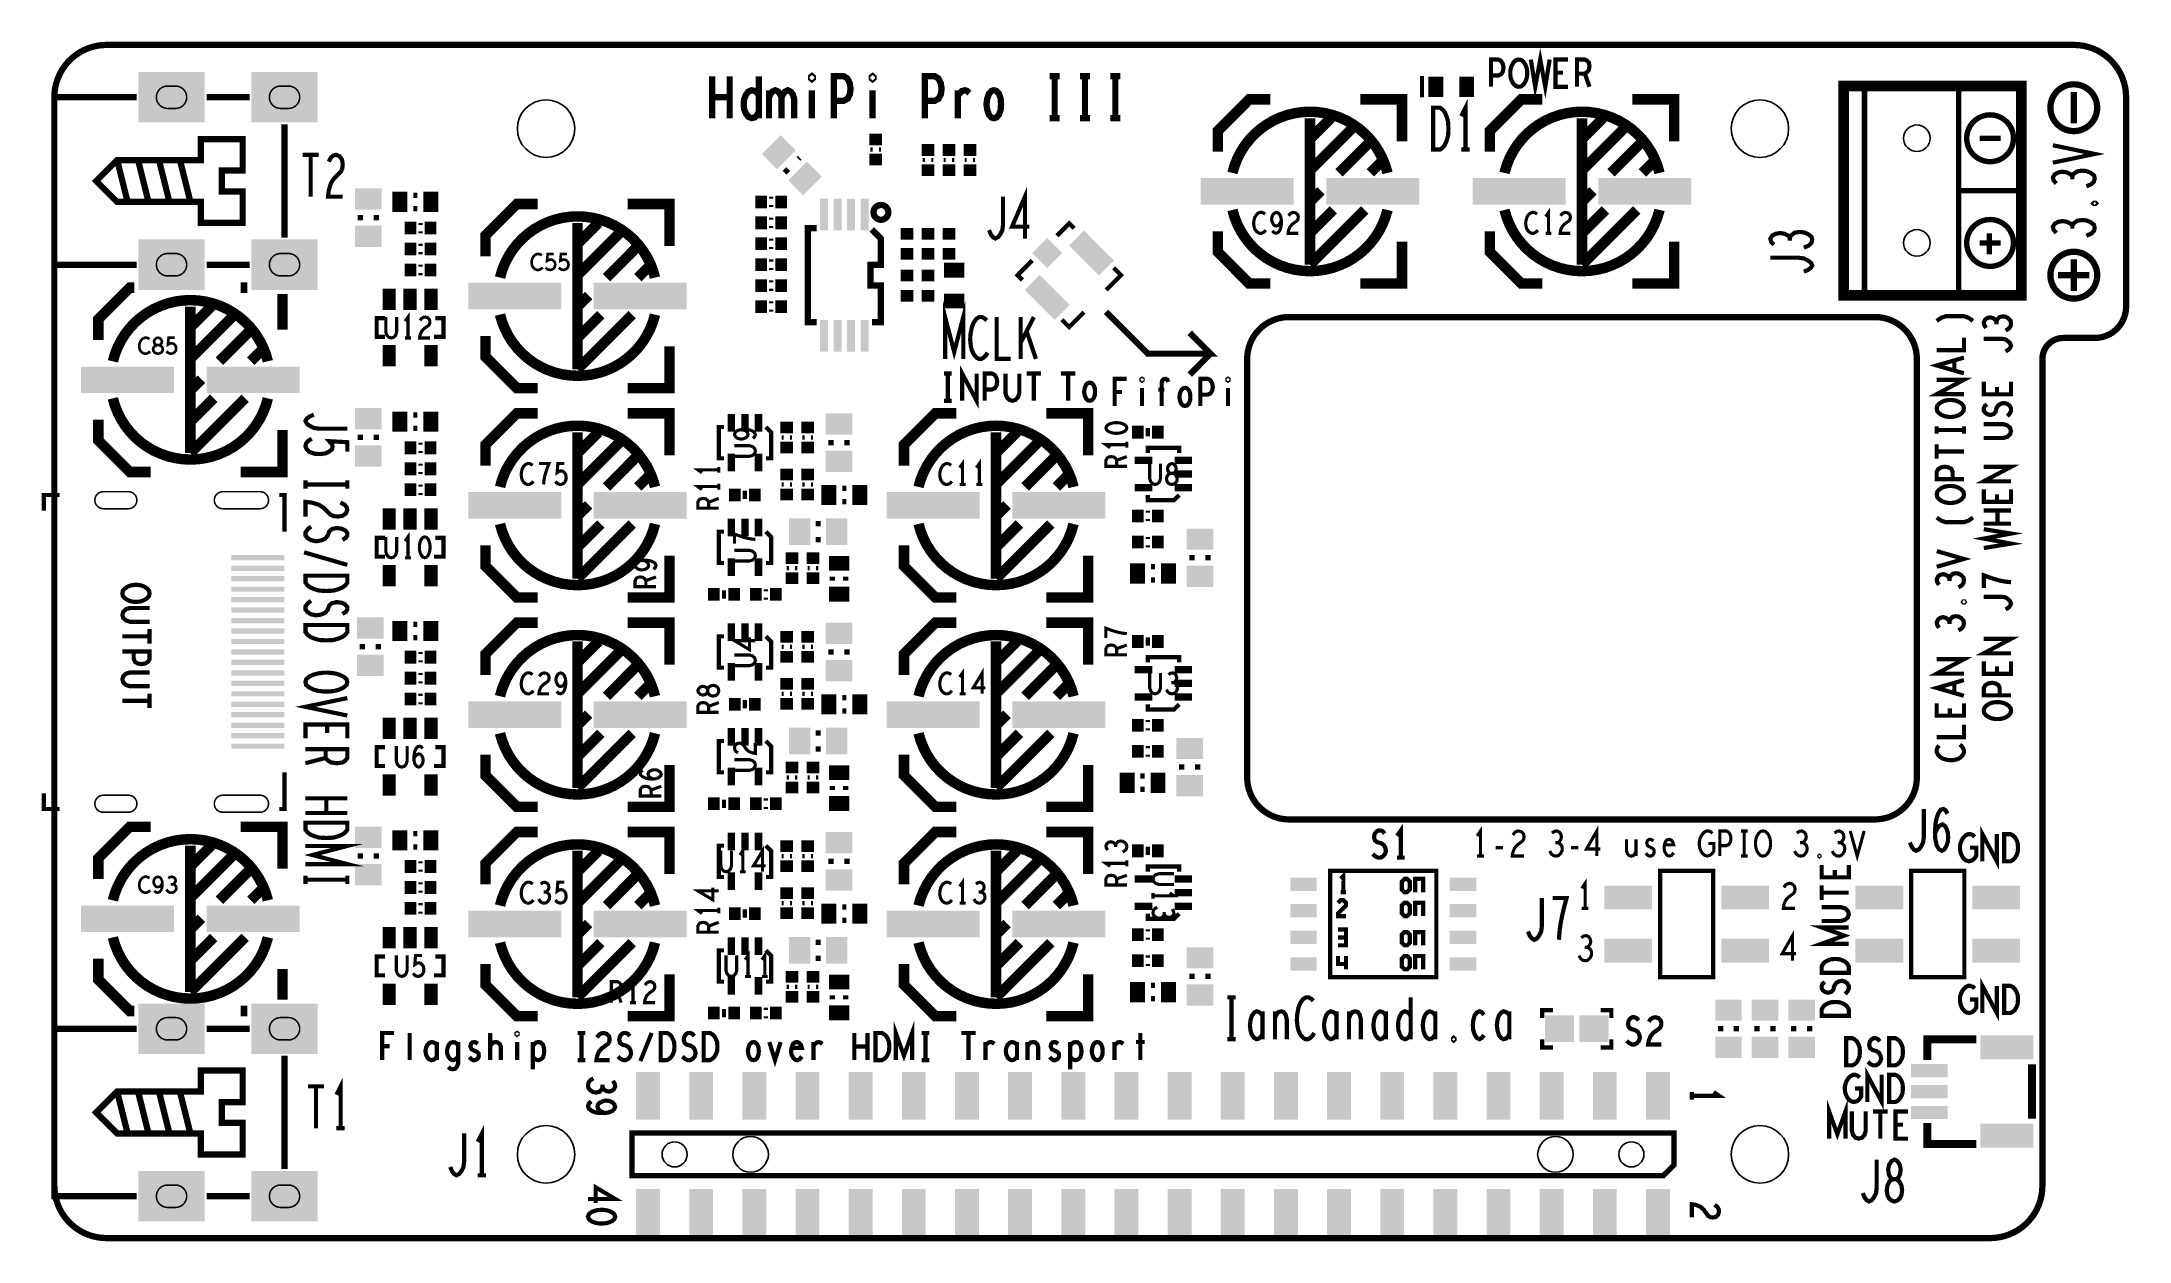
# Model space of a CAD drawing. Extents: x -0.6 to 99.2, y -0.2 to 57.2.
import ezdxf

# ---------------------------------------------------------------- set-up
doc = ezdxf.new("R2010")
doc.units = 0
doc.layers.get('0').update_dxf_attribs({"linetype": 'CONTINUOUS'})
for name, color, linetype in [('BOARD_ART', 7, 'CONTINUOUS'), ('HDMIPIPROIII-1-4_DRL', 3, 'CONTINUOUS'), ('HDMIPIPROIII_ROU', 4, 'CONTINUOUS'), ('PASTETOP_ART', 10, 'CONTINUOUS'), ('SILK_TOP_ART', 12, 'CONTINUOUS')]:
    doc.layers.add(name, color=color, linetype=linetype)

# ---------------------------------------------------------------- blocks, each defined once
blk = doc.blocks.new('RECTANGLE_51')
blk.add_solid([(1.5875, 1.2065), (1.5875, -1.2065), (-1.5875, 1.2065), (-1.5875, -1.2065)])
blk = doc.blocks.new('RECTANGLE_53')
blk.add_solid([(2.2225, 0.635), (2.2225, -0.635), (-2.2225, 0.635), (-2.2225, -0.635)])
blk = doc.blocks.new('RECTANGLE_7')
blk.add_solid([(0.508, 0.635), (0.508, -0.635), (-0.508, 0.635), (-0.508, -0.635)])
blk = doc.blocks.new('RECTANGLE_55')
blk.add_solid([(0.4826, 0.3556), (0.4826, -0.3556), (-0.4826, 0.3556), (-0.4826, -0.3556)])
blk = doc.blocks.new('RECTANGLE_48')
blk.add_solid([(0.8763, 0.3175), (0.8763, -0.3175), (-0.8763, 0.3175), (-0.8763, -0.3175)])
blk = doc.blocks.new('RECTANGLE_45')
blk.add_solid([(1.27, 0.127), (1.27, -0.127), (-1.27, 0.127), (-1.27, -0.127)])
blk = doc.blocks.new('RECTANGLE_13')
blk.add_solid([(0.3048, 0.2794), (0.3048, -0.2794), (-0.3048, 0.2794), (-0.3048, -0.2794)])
blk = doc.blocks.new('RECTANGLE_50')
blk.add_solid([(1.27, 0.5715), (1.27, -0.5715), (-1.27, 0.5715), (-1.27, -0.5715)])
blk = doc.blocks.new('RECTANGLE_14')
blk.add_solid([(0.635, 0.508), (0.635, -0.508), (-0.635, 0.508), (-0.635, -0.508)])
blk = doc.blocks.new('RECTANGLE_12')
blk.add_solid([(0.2794, 0.3048), (0.2794, -0.3048), (-0.2794, 0.3048), (-0.2794, -0.3048)])
blk = doc.blocks.new('RECTANGLE_46')
blk.add_solid([(0.1905, 0.762), (0.1905, -0.762), (-0.1905, 0.762), (-0.1905, -0.762)])
blk = doc.blocks.new('CUSTOM_49')
for points in [[(-0.71842, 0), (0, 0.71842), (0.71842, 0), (0, 0.71842)], [(0, -0.71842), (-0.71842, 0), (0, -0.71842), (0.71842, 0)]]:
    blk.add_solid(points)
blk = doc.blocks.new('RECTANGLE_44')
blk.add_solid([(0.3175, 0.508), (0.3175, -0.508), (-0.3175, 0.508), (-0.3175, -0.508)])
blk = doc.blocks.new('RECTANGLE_56')
blk.add_solid([(0.3556, 0.4826), (0.3556, -0.4826), (-0.3556, 0.4826), (-0.3556, -0.4826)])
blk = doc.blocks.new('CUSTOM_42')
for points in [[(-1.07763, 0.35921), (-0.35921, 1.07763), (0.35921, 0.35921), (-0.35921, 1.07763)], [(-0.35921, -0.35921), (-1.07763, 0.35921), (1.07763, -0.35921), (0.35921, 0.35921)], [(0.35921, -1.07763), (-0.35921, -0.35921), (0.35921, -1.07763), (1.07763, -0.35921)]]:
    blk.add_solid(points)
blk = doc.blocks.new('RECTANGLE_57')
blk.add_solid([(0.4191, 0.1778), (0.4191, -0.1778), (-0.4191, 0.1778), (-0.4191, -0.1778)])
blk = doc.blocks.new('RECTANGLE_16')
blk.add_solid([(0.5715, 1.143), (0.5715, -1.143), (-0.5715, 1.143), (-0.5715, -1.143)])
blk = doc.blocks.new('RECTANGLE_11')
blk.add_solid([(0.1778, 0.4191), (0.1778, -0.4191), (-0.1778, 0.4191), (-0.1778, -0.4191)])
blk = doc.blocks.new('RECTANGLE_47')
blk.add_solid([(0.635, 0.3175), (0.635, -0.3175), (-0.635, 0.3175), (-0.635, -0.3175)])
blk = doc.blocks.new('RECTANGLE_54')
blk.add_solid([(0.6985, 0.635), (0.6985, -0.635), (-0.6985, 0.635), (-0.6985, -0.635)])
blk = doc.blocks.new('CUSTOM_43')
for points in [[(-0.808224, -0.089804), (-0.628616, 0.089804), (0.628616, -0.089804), (0.808224, 0.089804)], [(-0.628616, 0.089804), (0.089804, 0.808224), (0.808224, 0.089804), (0.089804, 0.808224)], [(-0.089804, -0.808224), (-0.808224, -0.089804), (-0.089804, -0.808224), (0.628616, -0.089804)]]:
    blk.add_solid(points)
blk = doc.blocks.new('RECTANGLE_52')
blk.add_solid([(1.143, 0.5715), (1.143, -0.5715), (-1.143, 0.5715), (-1.143, -0.5715)])
blk = doc.blocks.new('ROUND_18')
blk.add_circle((0, 0), 0.6)
blk = doc.blocks.new('ROUND_81')
blk.add_circle((0, 0), 0.635)
blk = doc.blocks.new('ROUND_17')
blk.add_circle((0, 0), 0.85)
blk = doc.blocks.new('ROUND_15')
blk.add_circle((0, 0), 1.375)

msp = doc.modelspace()

# ---------------------------------------------------------------- linework, layer by layer
at = {"layer": 'BOARD_ART', "const_width": 0.3}
for points in [[(2.5, 57, 0.4142136), (0, 54.5)], [(99, 54.5, 0.4142136), (96.5, 57)], [(59, 44, 0.4142136), (57, 42)], [(89, 42, 0.4142136), (87, 44)], [(97.5, 43, 0.4142136), (99, 44.5)], [(96, 43, 0.4142136), (95, 42)], [(57, 22, 0.4142136), (59, 20)], [(87, 20, 0.4142136), (89, 22)], [(0, 2.5, 0.4142136), (2.5, 0)], [(92.5, 0, 0.4142136), (95, 2.5)]]:
    msp.add_lwpolyline(points, format="xyb", dxfattribs=at)
for points in [[(96.5, 57), (91.25, 57), (91, 57), (88.25, 57), (85.5, 57), (84, 57), (83.75, 57), (20.25, 57), (20, 57), (18, 57), (14.25, 57), (13, 57), (12.75, 57), (2.5, 57)], [(0, 54.5), (0, 2.5)], [(99, 44.5), (99, 54.5)], [(87, 44), (59, 44)], [(96, 43), (97.5, 43)], [(57, 42), (57, 22)], [(89, 22), (89, 42)], [(95, 2.5), (95, 42)], [(59, 20), (87, 20)], [(2.5, 0), (12.75, 0), (14, 0), (14.25, 0), (19, 0), (20, 0), (20.25, 0), (83.75, 0), (84, 0), (85.25, 0), (90.25, 0), (91, 0), (91.25, 0), (92.5, 0)]]:
    msp.add_lwpolyline(points, dxfattribs=at)
at = {"layer": 'HDMIPIPROIII_ROU', "const_width": 0.075}
for points in [[(5.4094, 55.0338, 1), (5.4094, 53.966)], [(5.7904, 53.966, 1), (5.7904, 55.0338)], [(10.8094, 55.0338, 1), (10.8094, 53.966)], [(11.1904, 53.966, 1), (11.1904, 55.0338)], [(5.4094, 47.0338, 1), (5.4094, 45.966)], [(5.7904, 45.966, 1), (5.7904, 47.0338)], [(10.8094, 47.0338, 1), (10.8094, 45.966)], [(11.1904, 45.966, 1), (11.1904, 47.0338)], [(2.3429, 35.6568, 1), (2.3429, 34.843)], [(3.5369, 34.843, 1), (3.5369, 35.6568)], [(8.0509, 35.6568, 1), (8.0509, 34.843)], [(9.8289, 34.843, 1), (9.8289, 35.6568)], [(2.3429, 21.1568, 1), (2.3429, 20.343)], [(3.5369, 20.343, 1), (3.5369, 21.1568)], [(8.0509, 21.1568, 1), (8.0509, 20.343)], [(9.8289, 20.343, 1), (9.8289, 21.1568)], [(5.4094, 10.5338, 1), (5.4094, 9.466)], [(5.7904, 9.466, 1), (5.7904, 10.5338)], [(10.8094, 10.5338, 1), (10.8094, 9.466)], [(11.1904, 9.466, 1), (11.1904, 10.5338)], [(5.4094, 2.5338, 1), (5.4094, 1.466)], [(5.7904, 1.466, 1), (5.7904, 2.5338)], [(10.8094, 2.5338, 1), (10.8094, 1.466)], [(11.1904, 1.466, 1), (11.1904, 2.5338)]]:
    msp.add_lwpolyline(points, format="xyb", dxfattribs=at)
for points in [[(5.7904, 55.0338), (5.4094, 55.0338)], [(11.1904, 55.0338), (10.8094, 55.0338)], [(5.4094, 53.966), (5.7904, 53.966)], [(10.8094, 53.966), (11.1904, 53.966)], [(5.7904, 47.0338), (5.4094, 47.0338)], [(11.1904, 47.0338), (10.8094, 47.0338)], [(5.4094, 45.966), (5.7904, 45.966)], [(10.8094, 45.966), (11.1904, 45.966)], [(3.5369, 35.6568), (2.3429, 35.6568)], [(9.8289, 35.6568), (8.0509, 35.6568)], [(2.3429, 34.843), (3.5369, 34.843)], [(8.0509, 34.843), (9.8289, 34.843)], [(3.5369, 21.1568), (2.3429, 21.1568)], [(9.8289, 21.1568), (8.0509, 21.1568)], [(2.3429, 20.343), (3.5369, 20.343)], [(8.0509, 20.343), (9.8289, 20.343)], [(5.7904, 10.5338), (5.4094, 10.5338)], [(11.1904, 10.5338), (10.8094, 10.5338)], [(5.4094, 9.466), (5.7904, 9.466)], [(10.8094, 9.466), (11.1904, 9.466)], [(5.7904, 2.5338), (5.4094, 2.5338)], [(11.1904, 2.5338), (10.8094, 2.5338)], [(5.4094, 1.466), (5.7904, 1.466)], [(10.8094, 1.466), (11.1904, 1.466)]]:
    msp.add_lwpolyline(points, dxfattribs=at)
at = {"layer": 'SILK_TOP_ART'}
for points, const_width in [([(68.65, 55), (68.65, 56.3), (69.01, 56.3), (69.13, 56.235), (69.22, 56.0833), (69.25, 55.91), (69.22, 55.7367), (69.145, 55.6067), (69.01, 55.5416), (68.65, 55.5416)], 0.2), ([(69.977, 55), (69.857, 55.0217), (69.752, 55.1083), (69.662, 55.2383), (69.602, 55.39), (69.572, 55.5633), (69.572, 55.7367), (69.602, 55.91), (69.662, 56.0617), (69.752, 56.1917), (69.857, 56.2783), (69.977, 56.3), (70.097, 56.2783), (70.202, 56.1917), (70.292, 56.0617), (70.352, 55.91), (70.382, 55.7367), (70.382, 55.5633), (70.352, 55.39), (70.292, 55.2383), (70.202, 55.1083), (70.097, 55.0217), (69.977, 55)], 0.2), ([(70.554, 56.3), (70.764, 55), (71.004, 56.3), (71.244, 55), (71.454, 56.3)], 0.2), ([(72.331, 55), (71.731, 55), (71.731, 56.3), (72.331, 56.3)], 0.2), ([(72.758, 55), (72.758, 56.3), (73.133, 56.3), (73.253, 56.235), (73.328, 56.1483), (73.358, 55.975), (73.328, 55.8017), (73.238, 55.6933), (73.133, 55.6283), (72.758, 55.6283)], 0.2), ([(31.43, 53.5), (31.43, 55.5)], 0.3), ([(32.27, 55.5), (32.27, 53.5)], 0.3), ([(33.66, 53.7999), (33.58, 53.6333), (33.46, 53.5333), (33.32, 53.5), (33.16, 53.5667), (33.04, 53.7333), (32.96, 53.9333), (32.94, 54.1666), (32.96, 54.4), (33.04, 54.6), (33.16, 54.7666), (33.32, 54.8333), (33.46, 54.8), (33.56, 54.7333), (33.66, 54.6)], 0.3), ([(33.66, 55.5), (33.66, 53.5)], 0.3), ([(34.15, 54.4666), (34.21, 54.6333), (34.31, 54.7666), (34.45, 54.8333), (34.59, 54.7666), (34.69, 54.6333), (34.75, 54.4666), (34.75, 53.5)], 0.3), ([(34.15, 53.5), (34.15, 54.8333)], 0.3), ([(34.75, 54.4666), (34.81, 54.6333), (34.91, 54.7666), (35.05, 54.8333), (35.19, 54.7666), (35.29, 54.6333), (35.35, 54.4333), (35.35, 53.5)], 0.3), ([(36.2, 55.3666), (36.16, 55.4), (36.16, 55.4667), (36.2, 55.5), (36.24, 55.4667), (36.24, 55.4), (36.2, 55.3666)], 0.3), ([(36.2, 54.8333), (36.2, 53.5)], 0.3), ([(37.25, 53.5), (37.25, 55.5), (37.73, 55.5), (37.89, 55.4), (38.01, 55.1667), (38.05, 54.9), (38.01, 54.6333), (37.91, 54.4333), (37.73, 54.3333), (37.25, 54.3333)], 0.3), ([(39.1, 55.3666), (39.06, 55.4), (39.06, 55.4667), (39.1, 55.5), (39.14, 55.4667), (39.14, 55.4), (39.1, 55.3666)], 0.3), ([(39.1, 54.8333), (39.1, 53.5)], 0.3), ([(41.6, 53.5), (41.6, 55.5), (42.08, 55.5), (42.24, 55.4), (42.36, 55.1667), (42.4, 54.9), (42.36, 54.6333), (42.26, 54.4333), (42.08, 54.3333), (41.6, 54.3333)], 0.3), ([(43.17, 54.5667), (43.27, 54.7), (43.37, 54.8), (43.51, 54.8333), (43.61, 54.8), (43.73, 54.7)], 0.3), ([(43.17, 53.5), (43.17, 54.8333)], 0.3), ([(44.9, 53.5), (44.78, 53.5333), (44.66, 53.6666), (44.58, 53.9), (44.54, 54.1666), (44.58, 54.4333), (44.66, 54.6667), (44.78, 54.8), (44.9, 54.8333), (45.02, 54.8), (45.14, 54.6667), (45.22, 54.4333), (45.24, 54.1666), (45.22, 53.9), (45.14, 53.6666), (45.02, 53.5333), (44.9, 53.5)], 0.3), ([(47.56, 55.5), (48.04, 55.5)], 0.3), ([(47.8, 55.5), (47.8, 53.5)], 0.3), ([(49.01, 55.5), (49.49, 55.5)], 0.3), ([(49.25, 55.5), (49.25, 53.5)], 0.3), ([(50.46, 55.5), (50.94, 55.5)], 0.3), ([(50.7, 55.5), (50.7, 53.5)], 0.3), ([(65.353, 54.492), (65.353, 55.508)], 0.2032), ([(72.091, 55.6717), (71.731, 55.6717)], 0.2), ([(73.133, 55.6283), (73.358, 55)], 0.2), ([(89, 55.0401), (85.4999, 55.0401), (85.4999, 45.0399), (94, 45.0399), (94, 55.0401), (89, 55.0401)], 0.508), ([(86.4999, 55.0401), (86.4999, 45.0399)], 0.2601), ([(87, 55.0401), (91, 55.0401), (91, 45.0399)], 0.2601), ([(96.5, 54.75), (96.5, 53.25)], 0.3), ([(3.9261, 54.5), (0, 54.5), (0, 46.5), (3.9261, 46.5)], 0.3), ([(9.3261, 54.5), (7.2739, 54.5)], 0.3), ([(32.27, 54.5), (31.43, 54.5)], 0.3), ([(58.1, 54.4), (57.1, 54.4), (55.6, 52.9), (55.6, 51.9)], 0.5), ([(62.4, 54.4), (64.4, 54.4), (64.4, 52.4)], 0.5), ([(65.8833, 52), (65.8833, 54), (66.2167, 54), (66.35, 53.9), (66.45, 53.7667), (66.5333, 53.5667), (66.6, 53.3333), (66.6167, 53), (66.6, 52.6666), (66.5333, 52.4333), (66.45, 52.2333), (66.35, 52.1), (66.2167, 52), (65.8833, 52)], 0.2), ([(67.43, 52), (67.43, 54), (67.23, 53.6)], 0.2), ([(71.1, 54.4), (70.1, 54.4), (68.6, 52.9), (68.6, 51.9)], 0.5), ([(75.4, 54.4), (77.4, 54.4), (77.4, 52.4)], 0.5), ([(11, 50.5), (11, 53.2071)], 0.3), ([(47.56, 53.5), (48.04, 53.5)], 0.3), ([(49.01, 53.5), (49.49, 53.5)], 0.3), ([(50.46, 53.5), (50.94, 53.5)], 0.3), ([(60, 53.5), (60, 46.5)], 0.5), ([(60, 52.5), (61, 53.5)], 0.5), ([(60, 51), (62, 53)], 0.5), ([(73, 52.5), (74, 53.5)], 0.5), ([(73, 53.5), (73, 46.5)], 0.5), ([(73, 51), (75, 53)], 0.5), ([(7.9999, 50.5), (8, 51), (9, 51), (9, 52.5001), (7, 52.5), (7, 51.5), (3, 51.5001), (2, 50.5001), (3.0001, 49.5), (7, 49.5), (7, 48.5), (9, 48.4999), (9, 50), (8, 50), (7.9999, 50.5)], 0.3), ([(39.1, 52), (39, 52)], 0.2032), ([(39.5, 52), (39.4, 52)], 0.2032), ([(61.3849, 50.8849), (62.8, 52.3)], 0.5), ([(67.23, 52), (67.63, 52)], 0.2), ([(74.385, 50.8849), (75.8, 52.2999)], 0.5), ([(93, 52.54), (92, 52.54)], 0.2601), ([(95.5, 51.3733), (97.5, 51.79), (95.5, 52.2067)], 0.2), ([(3.5001, 49.5), (3, 51.5)], 0.3), ([(4.5, 49.5), (4, 51.5)], 0.3), ([(5.5, 49.5), (5, 51.5)], 0.3), ([(6.5, 49.5), (6, 51.5)], 0.3), ([(11.8667, 51.75), (12.6333, 51.75)], 0.2), ([(12.25, 51.75), (12.25, 49.75)], 0.2), ([(13.1133, 51.4167), (13.2133, 51.6166), (13.33, 51.7167), (13.4633, 51.75), (13.63, 51.6833), (13.7467, 51.5167), (13.78, 51.3167), (13.7633, 51.1166), (13.6967, 50.95), (13.3633, 50.6167), (13.2133, 50.3833), (13.1133, 50.0499), (13.08, 49.75), (13.78, 49.75)], 0.2), ([(35.0704, 51.0704), (34.8908, 50.8908)], 0.254), ([(35.6092, 51.6092), (35.5565, 51.5565)], 0.254), ([(41.6, 51.5), (41.5, 51.5)], 0.2032), ([(42, 51.5), (41.9, 51.5)], 0.2032), ([(42.6, 51.5), (42.5, 51.5)], 0.2032), ([(43, 51.5), (42.9, 51.5)], 0.2032), ([(43.6, 51.5), (43.5, 51.5)], 0.2032), ([(44, 51.5), (43.9, 51.5)], 0.2032), ([(62.8849, 50.8849), (63.4, 51.4)], 0.5), ([(75.8849, 50.8849), (76.4, 51.4)], 0.5), ([(96.4333, 50.7267), (96.3333, 50.8267), (96.1667, 50.91), (95.9667, 50.9433), (95.7667, 50.91), (95.6, 50.8267), (95.5, 50.6767), (95.5333, 50.5267), (95.6667, 50.3767)], 0.2), ([(97.1, 50.2433), (97.3334, 50.3433), (97.4667, 50.4766), (97.5, 50.6267), (97.4667, 50.76), (97.3, 50.8933), (97.1, 50.9767), (96.9, 50.9933), (96.6667, 50.96), (96.5, 50.8433), (96.4333, 50.7267), (96.4333, 50.5767)], 0.2), ([(11, 47.7929), (11, 50.5)], 0.3), ([(17.25, 49.6905), (17.25, 49.9445)], 0.2032), ([(46.38, 47.75), (46.38, 49.75), (45.7633, 48.3167), (46.5967, 48.3167)], 0.2), ([(60, 49.5), (60.5276, 50.0276)], 0.5), ([(73, 49.4999), (73.5276, 50.0275)], 0.5), ([(94, 50.0399), (91, 50.0399)], 0.2601), ([(17.25, 49.0555), (17.25, 49.3095)], 0.2032), ([(23.1, 49.4), (22.1, 49.4), (20.6, 47.9), (20.6, 46.9)], 0.5), ([(27.4, 49.4), (29.4, 49.4), (29.4, 47.4)], 0.5), ([(34.25, 49.75), (34.25, 49.65)], 0.2032), ([(34.25, 49.35), (34.25, 49.25)], 0.2032), ([(44.6667, 48.15), (44.75, 47.95), (44.85, 47.8167), (44.9667, 47.75), (45.1, 47.8167), (45.2, 47.95), (45.3, 48.15), (45.3333, 48.4166), (45.3333, 49.75)], 0.2), ([(57.8567, 48.9167), (57.7867, 48.9667), (57.705, 49), (57.6117, 49), (57.5067, 48.95), (57.425, 48.8667), (57.3667, 48.7667), (57.32, 48.6), (57.3083, 48.45), (57.3317, 48.3), (57.3667, 48.2), (57.4367, 48.1), (57.5183, 48.0333), (57.6, 48), (57.6817, 48), (57.7633, 48.0333), (57.8333, 48.0833), (57.8917, 48.15)], 0.15), ([(58.2017, 48.1166), (58.2833, 48.0333), (58.3767, 48), (58.47, 48.0333), (58.5517, 48.1333), (58.61, 48.2833), (58.6333, 48.4333), (58.6333, 48.6167), (58.61, 48.7667), (58.5517, 48.9), (58.4817, 48.9667), (58.4, 49), (58.3067, 48.9667), (58.2367, 48.9), (58.19, 48.8), (58.1667, 48.6666), (58.19, 48.55), (58.2483, 48.4333), (58.3183, 48.3666), (58.4, 48.35), (58.4933, 48.3833), (58.5633, 48.4667), (58.6333, 48.6167)], 0.15), ([(58.9783, 48.8333), (59.0483, 48.9333), (59.13, 48.9833), (59.2233, 49), (59.34, 48.9667), (59.4217, 48.8833), (59.445, 48.7833), (59.4333, 48.6833), (59.3867, 48.6), (59.1533, 48.4333), (59.0483, 48.3167), (58.9783, 48.15), (58.955, 48), (59.445, 48)], 0.15), ([(60, 46.5), (62.6151, 49.1151)], 0.5), ([(60, 48), (61.1151, 49.1151)], 0.5), ([(70.8567, 48.9167), (70.7867, 48.9667), (70.705, 49), (70.6117, 49), (70.5067, 48.95), (70.425, 48.8667), (70.3667, 48.7667), (70.32, 48.6), (70.3083, 48.45), (70.3317, 48.3), (70.3667, 48.2), (70.4367, 48.1), (70.5183, 48.0333), (70.6, 48), (70.6817, 48), (70.7633, 48.0333), (70.8333, 48.0833), (70.8917, 48.15)], 0.15), ([(71.4, 48), (71.4, 49), (71.26, 48.8)], 0.15), ([(71.9783, 48.8333), (72.0483, 48.9333), (72.13, 48.9833), (72.2233, 49), (72.34, 48.9667), (72.4217, 48.8833), (72.445, 48.7833), (72.4333, 48.6833), (72.3867, 48.6), (72.1533, 48.4333), (72.0483, 48.3167), (71.9783, 48.15), (71.955, 48), (72.445, 48)], 0.15), ([(73, 46.5), (75.6151, 49.1151)], 0.5), ([(73, 48), (74.1151, 49.1151)], 0.5), ([(97.5667, 49.43), (97.5333, 49.3967), (97.4667, 49.3967), (97.4333, 49.43), (97.4667, 49.4633), (97.5333, 49.4633), (97.5667, 49.43)], 0.2), ([(14.746, 48.75), (14.492, 48.75)], 0.254), ([(15.508, 48.75), (15.254, 48.75)], 0.254), ([(17.5, 48.4), (17.5, 48.5)], 0.2032), ([(17.5, 48), (17.5, 48.1)], 0.2032), ([(25, 47.5), (26, 48.5)], 0.5), ([(25, 48.5), (25, 41.5)], 0.5), ([(25, 46), (27, 48)], 0.5), ([(34.25, 48.75), (34.25, 48.65)], 0.2032), ([(34.25, 48.35), (34.25, 48.25)], 0.2032), ([(36.4346, 48.25), (36, 48.25), (36, 43.75), (36.4346, 43.75)], 0.3), ([(39.0654, 48.1846), (39.5, 47.75), (39.5, 46.5), (39, 46.5), (39, 45.5), (39.5, 45.5), (39.5, 43.75), (39.0654, 43.75)], 0.3), ([(47.9057, 47.8806), (48.5, 48.4749), (48.7351, 48.2398)], 0.2032), ([(58.1, 45.6), (57.1, 45.6), (55.6, 47.1), (55.6, 48.1)], 0.5), ([(71.1, 45.6), (70.1, 45.6), (68.6, 47.1), (68.6, 48.1)], 0.5), ([(71.26, 48), (71.54, 48)], 0.15), ([(82.9333, 47.7967), (82.8333, 47.8967), (82.6667, 47.98), (82.4667, 48.0133), (82.2667, 47.98), (82.1, 47.8967), (82, 47.7467), (82.0333, 47.5967), (82.1667, 47.4467)], 0.2), ([(83.6, 47.3133), (83.8334, 47.4133), (83.9667, 47.5466), (84, 47.6967), (83.9667, 47.83), (83.8, 47.9633), (83.6, 48.0467), (83.4, 48.0633), (83.1667, 48.03), (83, 47.9133), (82.9333, 47.7967), (82.9333, 47.6467)], 0.2), ([(92.46, 48), (92.46, 47)], 0.2601), ([(96.4333, 48.3667), (96.3333, 48.4667), (96.1667, 48.55), (95.9667, 48.5833), (95.7667, 48.55), (95.6, 48.4667), (95.5, 48.3167), (95.5333, 48.1667), (95.6667, 48.0167)], 0.2), ([(97.1, 47.8833), (97.3334, 47.9833), (97.4667, 48.1166), (97.5, 48.2667), (97.4667, 48.4), (97.3, 48.5333), (97.1, 48.6167), (96.9, 48.6333), (96.6667, 48.6), (96.5, 48.4833), (96.4333, 48.3667), (96.4333, 48.2167)], 0.2), ([(17.5, 47.4), (17.5, 47.5)], 0.2032), ([(17.5, 47), (17.5, 47.1)], 0.2032), ([(23.3003, 46.9485), (23.2368, 46.9866), (23.1628, 47.012), (23.0781, 47.012), (22.9828, 46.9739), (22.9088, 46.9104), (22.8558, 46.8342), (22.8135, 46.7072), (22.8029, 46.5929), (22.8241, 46.4786), (22.8558, 46.4024), (22.9193, 46.3262), (22.9934, 46.2754), (23.0675, 46.25), (23.1416, 46.25), (23.2157, 46.2754), (23.2792, 46.3135), (23.3321, 46.3643)], 0.127), ([(23.4697, 46.3643), (23.5332, 46.3008), (23.6072, 46.2627), (23.7025, 46.25), (23.7978, 46.2754), (23.8718, 46.3262), (23.9248, 46.4151), (23.9353, 46.5167), (23.9142, 46.6183), (23.8612, 46.6818), (23.7872, 46.7326), (23.7131, 46.7453), (23.639, 46.7326), (23.5438, 46.6818), (23.5755, 47.012), (23.8612, 47.012)], 0.127), ([(24.1047, 46.3643), (24.1682, 46.3008), (24.2422, 46.2627), (24.3375, 46.25), (24.4328, 46.2754), (24.5068, 46.3262), (24.5598, 46.4151), (24.5703, 46.5167), (24.5492, 46.6183), (24.4962, 46.6818), (24.4222, 46.7326), (24.3481, 46.7453), (24.274, 46.7326), (24.1788, 46.6818), (24.2105, 47.012), (24.4962, 47.012)], 0.127), ([(26.3849, 45.8849), (27.8, 47.3)], 0.5), ([(34.25, 47.75), (34.25, 47.65)], 0.2032), ([(34.25, 47.35), (34.25, 47.25)], 0.2032), ([(62.4, 45.6), (64.4, 45.6), (64.4, 47.6)], 0.5), ([(75.4, 45.6), (77.4, 45.6), (77.4, 47.6)], 0.5), ([(83.6, 46.1667), (83.8, 46.25), (83.9333, 46.35), (84, 46.4667), (83.9333, 46.6), (83.8, 46.7), (83.6, 46.8), (83.3334, 46.8333), (82, 46.8333)], 0.2), ([(93, 47.54), (92, 47.54)], 0.2601), ([(96.5, 46.75), (96.5, 45.25)], 0.3), ([(7.2739, 46.5), (9.3261, 46.5)], 0.3), ([(17.5, 46.4), (17.5, 46.5)], 0.2032), ([(17.5, 46), (17.5, 46.1)], 0.2032), ([(27.8849, 45.8849), (28.4, 46.4)], 0.5), ([(34.25, 46.75), (34.25, 46.65)], 0.2032), ([(34.25, 46.35), (34.25, 46.25)], 0.2032), ([(46.7322, 46.7071), (46.0251, 46), (46.2602, 45.7649)], 0.2032), ([(50.2678, 45.2929), (50.9749, 46), (50.6213, 46.3536)], 0.2032), ([(95.75, 46), (97.25, 46)], 0.3), ([(3.8261, 45.4), (3.6, 45.4), (2.1, 43.9), (2.1, 42.9)], 0.5), ([(8.9, 45.4), (9.2261, 45.4)], 0.5), ([(10.9, 45.1071), (10.9, 43.4)], 0.5), ([(25, 44.5), (25.5276, 45.0276)], 0.5), ([(34.25, 45.75), (34.25, 45.65)], 0.2032), ([(34.25, 45.35), (34.25, 45.25)], 0.2032), ([(6.5, 44.5), (6.5, 37.5)], 0.5), ([(6.5, 43.5), (7.5, 44.5)], 0.5), ([(6.5, 42), (8.5, 44)], 0.5), ([(15.8, 43.95), (15.4, 43.95), (15.4, 43.05), (15.8, 43.05)], 0.2), ([(15.8433, 44), (15.8433, 43.2833), (15.89, 43.1333), (15.9833, 43.0333), (16.1, 43), (16.2167, 43.0333), (16.31, 43.1333), (16.3567, 43.2833), (16.3567, 44)], 0.15), ([(16.9, 43), (16.9, 44), (16.76, 43.8)], 0.15), ([(17.4783, 43.8333), (17.5483, 43.9333), (17.63, 43.9833), (17.7233, 44), (17.84, 43.9667), (17.9217, 43.8833), (17.945, 43.7833), (17.9333, 43.6833), (17.8867, 43.6), (17.6533, 43.4333), (17.5483, 43.3167), (17.4783, 43.15), (17.455, 43), (17.945, 43)], 0.15), ([(18.2, 43.95), (18.6, 43.95), (18.6, 43.05), (18.15, 43.05)], 0.2), ([(25, 41.5), (27.6151, 44.1151)], 0.5), ([(25, 43), (26.1151, 44.1151)], 0.5), ([(34.25, 44.75), (34.25, 44.65)], 0.2032), ([(34.25, 44.35), (34.25, 44.25)], 0.2032), ([(42.5667, 42), (42.5667, 44), (43, 42.3333), (43.4333, 44), (43.4333, 42)], 0.2), ([(44.5467, 43.8333), (44.4467, 43.9333), (44.33, 44), (44.1967, 44), (44.0466, 43.9), (43.93, 43.7333), (43.8467, 43.5333), (43.78, 43.2), (43.7633, 42.9), (43.7967, 42.6), (43.8467, 42.4), (43.9467, 42.2), (44.0633, 42.0667), (44.18, 42), (44.2967, 42), (44.4133, 42.0667), (44.5133, 42.1666), (44.5967, 42.2999)], 0.2), ([(45.0267, 44), (45.0267, 42), (45.6933, 42)], 0.2), ([(46.1733, 42), (46.1733, 44)], 0.2), ([(46.8067, 44), (46.1733, 42.7666)], 0.2), ([(49.2071, 44.2322), (48.5, 43.5251), (48.1464, 43.8787)], 0.2032), ([(50.25, 44.25), (52.25, 42.25), (55.25, 42.25), (54.25, 43.25)], 0.3), ([(91.6833, 43.815), (91.4667, 43.965), (91.25, 44.04), (90.3834, 44.04), (90.1667, 43.965), (89.95, 43.815)], 0.2), ([(92.8067, 43.791), (92.7417, 43.881), (92.6334, 43.956), (92.5033, 43.986), (92.3733, 43.956), (92.265, 43.881), (92.2, 43.746), (92.2217, 43.611), (92.3083, 43.476)], 0.2), ([(93.24, 43.356), (93.3917, 43.446), (93.4783, 43.566), (93.5, 43.701), (93.4783, 43.821), (93.37, 43.941), (93.24, 44.016), (93.11, 44.031), (92.9584, 44.001), (92.85, 43.896), (92.8067, 43.791), (92.8067, 43.656)], 0.2), ([(4.5503, 42.9485), (4.4868, 42.9866), (4.4128, 43.012), (4.3281, 43.012), (4.2328, 42.9739), (4.1588, 42.9104), (4.1058, 42.8342), (4.0635, 42.7072), (4.0529, 42.5929), (4.0741, 42.4786), (4.1058, 42.4024), (4.1693, 42.3262), (4.2434, 42.2754), (4.3175, 42.25), (4.3916, 42.25), (4.4657, 42.2754), (4.5292, 42.3135), (4.5821, 42.3643)], 0.127), ([(4.9525, 42.25), (5.0266, 42.2627), (5.1112, 42.3008), (5.1642, 42.3643), (5.1853, 42.4532), (5.1642, 42.5421), (5.1007, 42.6183), (5.0054, 42.6564), (4.8996, 42.6564), (4.8361, 42.6818), (4.7832, 42.7453), (4.762, 42.8342), (4.7938, 42.9231), (4.8678, 42.9866), (4.9525, 43.012), (5.0372, 42.9866), (5.1112, 42.9231), (5.143, 42.8342), (5.1218, 42.7453), (5.0689, 42.6818), (5.0054, 42.6564), (4.8996, 42.6564), (4.8043, 42.6183), (4.7408, 42.5421), (4.7197, 42.4532), (4.7408, 42.3643), (4.7938, 42.3008), (4.8784, 42.2627), (4.9525, 42.25)], 0.127), ([(5.3547, 42.3643), (5.4182, 42.3008), (5.4922, 42.2627), (5.5875, 42.25), (5.6828, 42.2754), (5.7568, 42.3262), (5.8098, 42.4151), (5.8203, 42.5167), (5.7992, 42.6183), (5.7462, 42.6818), (5.6722, 42.7326), (5.5981, 42.7453), (5.524, 42.7326), (5.4288, 42.6818), (5.4605, 43.012), (5.7462, 43.012)], 0.127), ([(7.8849, 41.8849), (9.3, 43.3)], 0.5), ([(16.76, 43), (17.04, 43)], 0.15), ([(23.1, 40.6), (22.1, 40.6), (20.6, 42.1), (20.6, 43.1)], 0.5), ([(46.9067, 42), (46.4567, 43.3333)], 0.2), ([(89.95, 42.413), (91.25, 42.413), (91.25, 43.013)], 0.2), ([(93.24, 42.359), (93.37, 42.434), (93.4567, 42.524), (93.5, 42.629), (93.4567, 42.749), (93.37, 42.839), (93.24, 42.929), (93.0667, 42.959), (92.2, 42.959)], 0.2), ([(9.3849, 41.8849), (9.9, 42.4)], 0.5), ([(27.4, 40.6), (29.4, 40.6), (29.4, 42.6)], 0.5), ([(55.25, 42.25), (54.25, 41.25)], 0.3), ([(91.25, 41.311), (89.95, 41.686), (91.25, 42.061)], 0.2), ([(90.795, 41.926), (90.795, 41.446)], 0.2), ([(6.5, 40.5), (7.0276, 41.0276)], 0.5), ([(42.52, 41.3), (42.88, 41.3)], 0.2), ([(42.7, 41.3), (42.7, 40)], 0.2), ([(43.382, 40), (43.382, 41.3), (44.072, 40), (44.072, 41.3)], 0.2), ([(44.454, 40), (44.454, 41.3), (44.814, 41.3), (44.934, 41.235), (45.024, 41.0833), (45.054, 40.91), (45.024, 40.7367), (44.949, 40.6067), (44.814, 40.5416), (44.454, 40.5416)], 0.2), ([(45.451, 41.3), (45.451, 40.3683), (45.511, 40.1733), (45.631, 40.0433), (45.781, 40), (45.931, 40.0433), (46.051, 40.1733), (46.111, 40.3683), (46.111, 41.3)], 0.2), ([(46.463, 41.3), (47.153, 41.3)], 0.2), ([(46.808, 41.3), (46.808, 40)], 0.2), ([(48.105, 41.3), (48.795, 41.3)], 0.2), ([(48.45, 41.3), (48.45, 40)], 0.2), ([(49.477, 40), (49.387, 40.0217), (49.297, 40.1083), (49.237, 40.26), (49.207, 40.4333), (49.237, 40.6067), (49.297, 40.7583), (49.387, 40.845), (49.477, 40.8666), (49.567, 40.845), (49.657, 40.7583), (49.717, 40.6067), (49.732, 40.4333), (49.717, 40.26), (49.657, 40.1083), (49.567, 40.0217), (49.477, 40)], 0.2), ([(50.665, 39.75), (50.665, 41.05), (51.235, 41.05)], 0.2), ([(51.977, 40.9633), (51.947, 40.985), (51.947, 41.0283), (51.977, 41.05), (52.007, 41.0283), (52.007, 40.985), (51.977, 40.9633)], 0.2), ([(52.914, 39.75), (52.914, 40.855), (52.944, 40.9633), (53.004, 41.0283), (53.094, 41.05), (53.184, 41.0067), (53.229, 40.8983)], 0.2), ([(54.758, 39.75), (54.758, 41.05), (55.118, 41.05), (55.238, 40.985), (55.328, 40.8333), (55.358, 40.66), (55.328, 40.4867), (55.253, 40.3567), (55.118, 40.2916), (54.758, 40.2916)], 0.2), ([(56.085, 40.9633), (56.055, 40.985), (56.055, 41.0283), (56.085, 41.05), (56.115, 41.0283), (56.115, 40.985), (56.085, 40.9633)], 0.2), ([(91.25, 40.314), (89.95, 40.314), (91.25, 41.004), (89.95, 41.004)], 0.2), ([(93.5, 40.905), (93.5, 40.305), (92.2, 40.305), (92.2, 40.905)], 0.2), ([(6.5, 37.5), (9.1151, 40.1151)], 0.5), ([(6.5, 39), (7.6151, 40.1151)], 0.5), ([(42.52, 40), (42.88, 40)], 0.2), ([(51.025, 40.4217), (50.665, 40.4217)], 0.2), ([(51.977, 40.6166), (51.977, 39.75)], 0.2), ([(53.049, 40.53), (52.749, 40.53)], 0.2), ([(54.031, 39.75), (53.941, 39.7717), (53.851, 39.8583), (53.791, 40.01), (53.761, 40.1833), (53.791, 40.3567), (53.851, 40.5083), (53.941, 40.595), (54.031, 40.6166), (54.121, 40.595), (54.211, 40.5083), (54.271, 40.3567), (54.286, 40.1833), (54.271, 40.01), (54.211, 39.8583), (54.121, 39.7717), (54.031, 39.75)], 0.2), ([(56.085, 40.6166), (56.085, 39.75)], 0.2), ([(91.25, 39.632), (91.2283, 39.512), (91.1417, 39.407), (91.0117, 39.317), (90.86, 39.257), (90.6867, 39.227), (90.5133, 39.227), (90.34, 39.257), (90.1883, 39.317), (90.0583, 39.407), (89.9717, 39.512), (89.95, 39.632), (89.9717, 39.752), (90.0583, 39.857), (90.1883, 39.947), (90.34, 40.007), (90.5133, 40.037), (90.6867, 40.037), (90.86, 40.007), (91.0117, 39.947), (91.1417, 39.857), (91.2283, 39.752), (91.25, 39.632)], 0.2), ([(93.3267, 39.263), (93.435, 39.383), (93.5, 39.518), (93.5, 39.638), (93.435, 39.758), (93.3267, 39.848), (93.175, 39.893), (93.0234, 39.863), (92.8933, 39.788), (92.8067, 39.653), (92.7633, 39.473), (92.6767, 39.368), (92.525, 39.323), (92.3733, 39.353), (92.265, 39.428), (92.2, 39.533), (92.2, 39.638), (92.2433, 39.743), (92.3517, 39.833)], 0.2), ([(92.8283, 40.665), (92.8283, 40.305)], 0.2), ([(4.6, 36.6), (3.6, 36.6), (2.1, 38.1), (2.1, 39.1)], 0.5), ([(12.4, 39.3333), (12.2, 39.25), (12.0667, 39.15), (12, 39.0333), (12.0667, 38.9), (12.2, 38.8), (12.4, 38.7), (12.6666, 38.6667), (14, 38.6667)], 0.2), ([(17.25, 39.1905), (17.25, 39.4445)], 0.2032), ([(17.25, 38.5555), (17.25, 38.8095)], 0.2032), ([(23.1, 39.4), (22.1, 39.4), (20.6, 37.9), (20.6, 36.9)], 0.5), ([(27.4, 39.4), (29.4, 39.4), (29.4, 37.4)], 0.5), ([(43.1, 39.4), (42.1, 39.4), (40.6, 37.9), (40.6, 36.9)], 0.5), ([(47.4, 39.4), (49.4, 39.4), (49.4, 37.4)], 0.5), ([(50.25, 38.7), (50.2833, 38.6067), (50.3667, 38.5367), (50.4667, 38.49), (50.6, 38.455), (50.75, 38.4433), (50.9, 38.455), (51.0333, 38.49), (51.1334, 38.5367), (51.2167, 38.6067), (51.25, 38.7), (51.2167, 38.7933), (51.1334, 38.8633), (51.0333, 38.91), (50.9, 38.945), (50.75, 38.9567), (50.6, 38.945), (50.4667, 38.91), (50.3667, 38.8633), (50.2833, 38.7933), (50.25, 38.7)], 0.15), ([(92.2, 38.221), (93.1317, 38.221), (93.3267, 38.281), (93.4567, 38.401), (93.5, 38.551), (93.4567, 38.701), (93.3267, 38.821), (93.1317, 38.881), (92.2, 38.881)], 0.2), ([(8.9, 36.6), (10.9, 36.6), (10.9, 38.6)], 0.5), ([(12.2999, 38.1867), (12.1333, 38.0867), (12.0333, 37.97), (12, 37.82), (12.0667, 37.67), (12.2, 37.5533), (12.4333, 37.47), (12.7, 37.4533), (12.9666, 37.4867), (13.1333, 37.57), (13.2666, 37.6867), (13.3, 37.8033), (13.2666, 37.92), (13.1333, 38.07), (14, 38.02), (14, 37.57)], 0.2), ([(14.746, 38.25), (14.492, 38.25)], 0.254), ([(15.508, 38.25), (15.254, 38.25)], 0.254), ([(17.5, 37.9), (17.5, 38)], 0.2032), ([(25, 38.5), (25, 31.5)], 0.5), ([(25, 37.5), (26, 38.5)], 0.5), ([(25, 36), (27, 38)], 0.5), ([(32, 37.25), (31.75, 37.25), (31.75, 38.75), (32, 38.75)], 0.2), ([(33.3834, 38.2017), (33.4667, 38.2833), (33.5, 38.3767), (33.4667, 38.47), (33.3667, 38.5517), (33.2167, 38.61), (33.0667, 38.6333), (32.8833, 38.6333), (32.7333, 38.61), (32.6, 38.5517), (32.5333, 38.4817), (32.5, 38.4), (32.5333, 38.3067), (32.6, 38.2367), (32.7, 38.19), (32.8334, 38.1667), (32.95, 38.19), (33.0667, 38.2483), (33.1334, 38.3183), (33.15, 38.4), (33.1167, 38.4933), (33.0333, 38.5633), (32.8833, 38.6333)], 0.15), ([(32.5, 37.3433), (33.2167, 37.3433), (33.3667, 37.39), (33.4667, 37.4833), (33.5, 37.6), (33.4667, 37.7167), (33.3667, 37.81), (33.2167, 37.8567), (32.5, 37.8567)], 0.15), ([(34, 38.75), (34.25, 38.5), (34.25, 37.25), (34, 37.25)], 0.2), ([(34.75, 38.25), (34.85, 38.25)], 0.2032), ([(35.15, 38.25), (35.25, 38.25)], 0.2032), ([(35.75, 38.25), (35.85, 38.25)], 0.2032), ([(36.15, 38.25), (36.25, 38.25)], 0.2032), ([(36.992, 38), (37.246, 38)], 0.254), ([(37.754, 38), (38.008, 38)], 0.254), ([(45, 38.5), (45, 31.5)], 0.5), ([(45, 37.5), (46, 38.5)], 0.5), ([(45, 36), (47, 38)], 0.5), ([(51.25, 37.9), (50.25, 37.9), (50.45, 37.76)], 0.15), ([(51.25, 37.76), (51.25, 38.04)], 0.15), ([(52.25, 38.3), (52.25, 38.7)], 0.2032), ([(89.95, 38.425), (89.95, 38.785)], 0.2), ([(89.95, 38.605), (91.25, 38.605)], 0.2), ([(89.95, 37.233), (89.95, 37.923)], 0.2), ([(91.25, 38.425), (91.25, 38.785)], 0.2), ([(17.5, 37.5), (17.5, 37.6)], 0.2032), ([(17.5, 36.9), (17.5, 37)], 0.2032), ([(22.8567, 36.9167), (22.7867, 36.9667), (22.705, 37), (22.6117, 37), (22.5067, 36.95), (22.425, 36.8667), (22.3667, 36.7667), (22.32, 36.6), (22.3083, 36.45), (22.3317, 36.3), (22.3667, 36.2), (22.4367, 36.1), (22.5183, 36.0333), (22.6, 36), (22.6817, 36), (22.7633, 36.0333), (22.8333, 36.0833), (22.8917, 36.15)], 0.15), ([(23.3767, 36), (23.4, 36.2167), (23.435, 36.4), (23.4817, 36.5667), (23.54, 36.75), (23.6333, 37), (23.1667, 37)], 0.15), ([(23.9433, 36.15), (24.0133, 36.0667), (24.095, 36.0167), (24.2, 36), (24.305, 36.0333), (24.3867, 36.1), (24.445, 36.2167), (24.4567, 36.35), (24.4333, 36.4833), (24.375, 36.5667), (24.2933, 36.6333), (24.2117, 36.65), (24.13, 36.6333), (24.025, 36.5667), (24.06, 37), (24.375, 37)], 0.15), ([(26.3849, 35.8849), (27.8, 37.3)], 0.5), ([(31.75, 36.56), (31.75, 36.84)], 0.15), ([(42.8567, 36.9167), (42.7867, 36.9667), (42.705, 37), (42.6117, 37), (42.5067, 36.95), (42.425, 36.8667), (42.3667, 36.7667), (42.32, 36.6), (42.3083, 36.45), (42.3317, 36.3), (42.3667, 36.2), (42.4367, 36.1), (42.5183, 36.0333), (42.6, 36), (42.6817, 36), (42.7633, 36.0333), (42.8333, 36.0833), (42.8917, 36.15)], 0.15), ([(43.4, 36), (43.4, 37), (43.26, 36.8)], 0.15), ([(44.2, 36), (44.2, 37), (44.06, 36.8)], 0.15), ([(46.3849, 35.8849), (47.8, 37.3)], 0.5), ([(51.25, 36.8667), (50.25, 36.8667), (50.25, 37.1583), (50.3, 37.2517), (50.3667, 37.31), (50.5, 37.3333), (50.6333, 37.31), (50.7167, 37.24), (50.7667, 37.1583), (50.7667, 36.8667)], 0.15), ([(50.7667, 37.1583), (51.25, 37.3333)], 0.15), ([(52.25, 37.5), (52.25, 37.75), (53.75, 37.75), (53.75, 37.5)], 0.2), ([(52.3433, 37), (52.3433, 36.2833), (52.39, 36.1333), (52.4833, 36.0333), (52.6, 36), (52.7167, 36.0333), (52.81, 36.1333), (52.8567, 36.2833), (52.8567, 37)], 0.15), ([(53.4, 36), (53.4817, 36.0167), (53.575, 36.0667), (53.6333, 36.15), (53.6567, 36.2667), (53.6333, 36.3833), (53.5633, 36.4833), (53.4583, 36.5333), (53.3417, 36.5333), (53.2717, 36.5667), (53.2133, 36.65), (53.19, 36.7667), (53.225, 36.8833), (53.3067, 36.9667), (53.4, 37), (53.4933, 36.9667), (53.575, 36.8833), (53.61, 36.7667), (53.5867, 36.65), (53.5283, 36.5667), (53.4583, 36.5333), (53.3417, 36.5333), (53.2367, 36.4833), (53.1667, 36.3833), (53.1433, 36.2667), (53.1667, 36.15), (53.225, 36.0667), (53.3183, 36.0167), (53.4, 36)], 0.15), ([(89.95, 37.578), (91.25, 37.578)], 0.2), ([(91.25, 36.251), (89.95, 36.251), (89.95, 36.611), (90.015, 36.731), (90.1667, 36.821), (90.34, 36.851), (90.5133, 36.821), (90.6433, 36.746), (90.7084, 36.611), (90.7084, 36.251)], 0.2), ([(93.5, 36.152), (92.2, 36.152), (93.5, 36.842), (92.2, 36.842)], 0.2), ([(12, 36.2), (12, 35.8)], 0.2), ([(14, 36), (12, 36)], 0.2), ([(14, 36.2), (14, 35.8)], 0.2), ([(17.5, 36.5), (17.5, 36.6)], 0.2032), ([(17.5, 35.9), (17.5, 36)], 0.2032), ([(27.8849, 35.8849), (28.4, 36.4)], 0.5), ([(31.75, 36.7), (30.75, 36.7), (30.95, 36.56)], 0.15), ([(31.75, 35.9), (30.75, 35.9), (30.95, 35.76)], 0.15), ([(31.75, 35.76), (31.75, 36.04)], 0.15), ([(34.85, 36), (34.75, 36)], 0.2032), ([(35.25, 36), (35.15, 36)], 0.2032), ([(35.85, 36), (35.75, 36)], 0.2032), ([(36.25, 36), (36.15, 36)], 0.2032), ([(37.75, 35.6905), (37.75, 35.9445)], 0.2032), ([(43.26, 36), (43.54, 36)], 0.15), ([(44.06, 36), (44.34, 36)], 0.15), ([(47.8849, 35.8849), (48.4, 36.4)], 0.5), ([(91.25, 35.524), (91.2283, 35.404), (91.1417, 35.299), (91.0117, 35.209), (90.86, 35.149), (90.6867, 35.119), (90.5133, 35.119), (90.34, 35.149), (90.1883, 35.209), (90.0583, 35.299), (89.9717, 35.404), (89.95, 35.524), (89.9717, 35.644), (90.0583, 35.749), (90.1883, 35.839), (90.34, 35.899), (90.5133, 35.929), (90.6867, 35.929), (90.86, 35.899), (91.0117, 35.839), (91.1417, 35.749), (91.2283, 35.644), (91.25, 35.524)], 0.2), ([(0.25, 35.5), (-0.5, 35.5), (-0.5, 34.75)], 0.2032), ([(11, 33.75), (11, 35.5), (10.75, 35.5)], 0.2032), ([(13.6667, 35.1367), (13.8666, 35.0367), (13.9667, 34.92), (14, 34.7867), (13.9333, 34.62), (13.7667, 34.5033), (13.5667, 34.47), (13.3666, 34.4867), (13.2, 34.5533), (12.8667, 34.8867), (12.6333, 35.0367), (12.2999, 35.1367), (12, 35.17), (12, 34.47)], 0.2), ([(17.5, 35.5), (17.5, 35.6)], 0.2032), ([(25, 34.5), (25.5276, 35.0276)], 0.5), ([(31.75, 34.8667), (30.75, 34.8667), (30.75, 35.1583), (30.8, 35.2517), (30.8667, 35.31), (31, 35.3333), (31.1333, 35.31), (31.2167, 35.24), (31.2667, 35.1583), (31.2667, 34.8667)], 0.15), ([(31.2667, 35.1583), (31.75, 35.3333)], 0.15), ([(33, 35.3), (33, 35.7)], 0.2032), ([(37.75, 35.0555), (37.75, 35.3095)], 0.2032), ([(45, 34.5), (45.5276, 35.0276)], 0.5), ([(53.75, 35.5), (53.5, 35.25), (52.25, 35.25), (52.25, 35.5)], 0.2), ([(93.5, 35.77), (93.5, 35.17), (92.2, 35.17), (92.2, 35.77)], 0.2), ([(92.8283, 35.53), (92.8283, 35.17)], 0.2), ([(12.2666, 33.99), (12.1, 33.8567), (12, 33.7067), (12, 33.5733), (12.1, 33.44), (12.2666, 33.34), (12.5, 33.29), (12.7333, 33.3233), (12.9333, 33.4067), (13.0667, 33.5567), (13.1333, 33.7567), (13.2666, 33.8733), (13.5, 33.9233), (13.7333, 33.89), (13.9, 33.8067), (14, 33.69), (14, 33.5733), (13.9333, 33.4567), (13.7667, 33.3567)], 0.2), ([(25, 31.5), (27.6151, 34.1151)], 0.5), ([(25, 33), (26.1151, 34.1151)], 0.5), ([(36.5, 34.004), (36.5, 34.258)], 0.254), ([(45, 31.5), (47.6151, 34.1151)], 0.5), ([(45, 33), (46.1151, 34.1151)], 0.5), ([(52.25, 34.75), (52.25, 34.65)], 0.2032), ([(52.25, 34.35), (52.25, 34.25)], 0.2032), ([(91.6833, 34.422), (91.4667, 34.272), (91.25, 34.197), (90.3834, 34.197), (90.1667, 34.272), (89.95, 34.422)], 0.2), ([(92.2, 32.966), (93.5, 33.176), (92.2, 33.416), (93.5, 33.656), (92.2, 33.866)], 0.2), ([(92.2, 34.758), (93.5, 34.758)], 0.2), ([(93.5, 34.128), (92.2, 34.128)], 0.2), ([(92.85, 34.758), (92.85, 34.128)], 0.2), ([(15.8, 33.45), (15.4, 33.45), (15.4, 32.55), (15.8, 32.55)], 0.2), ([(15.8433, 33.5), (15.8433, 32.7833), (15.89, 32.6333), (15.9833, 32.5333), (16.1, 32.5), (16.2167, 32.5333), (16.31, 32.6333), (16.3567, 32.7833), (16.3567, 33.5)], 0.15), ([(16.9, 32.5), (16.9, 33.5), (16.76, 33.3)], 0.15), ([(17.7, 33.5), (17.6067, 33.4667), (17.5367, 33.3833), (17.49, 33.2833), (17.455, 33.15), (17.4433, 33), (17.455, 32.85), (17.49, 32.7167), (17.5367, 32.6166), (17.6067, 32.5333), (17.7, 32.5), (17.7933, 32.5333), (17.8633, 32.6166), (17.91, 32.7167), (17.945, 32.85), (17.9567, 33), (17.945, 33.15), (17.91, 33.2833), (17.8633, 33.3833), (17.7933, 33.4667), (17.7, 33.5)], 0.15), ([(18.2, 33.45), (18.6, 33.45), (18.6, 32.55), (18.15, 32.55)], 0.2), ([(23.1, 30.6), (22.1, 30.6), (20.6, 32.1), (20.6, 33.1)], 0.5), ([(32, 32.25), (31.75, 32.25), (31.75, 33.75), (32, 33.75)], 0.2), ([(33.5, 33.3767), (33.2833, 33.4), (33.1, 33.435), (32.9333, 33.4817), (32.75, 33.54), (32.5, 33.6333), (32.5, 33.1667)], 0.15), ([(32.5, 32.3433), (33.2167, 32.3433), (33.3667, 32.39), (33.4667, 32.4833), (33.5, 32.6), (33.4667, 32.7167), (33.3667, 32.81), (33.2167, 32.8567), (32.5, 32.8567)], 0.15), ([(34, 33.75), (34.25, 33.5), (34.25, 32.25), (34, 32.25)], 0.2), ([(36.5, 33.242), (36.5, 33.496)], 0.254), ([(43.1, 30.6), (42.1, 30.6), (40.6, 32.1), (40.6, 33.1)], 0.5), ([(52.25, 33.5), (52.25, 33.4)], 0.2032), ([(52.25, 33.1), (52.25, 33)], 0.2032), ([(11.9333, 32.76), (14, 32.16)], 0.2), ([(16.76, 32.5), (17.04, 32.5)], 0.15), ([(27.4, 30.6), (29.4, 30.6), (29.4, 32.6)], 0.5), ([(28.6334, 31.9517), (28.7167, 32.0333), (28.75, 32.1267), (28.7167, 32.22), (28.6167, 32.3017), (28.4667, 32.36), (28.3167, 32.3833), (28.1333, 32.3833), (27.9833, 32.36), (27.85, 32.3017), (27.7833, 32.2317), (27.75, 32.15), (27.7833, 32.0567), (27.85, 31.9867), (27.95, 31.94), (28.0834, 31.9167), (28.2, 31.94), (28.3167, 31.9983), (28.3834, 32.0683), (28.4, 32.15), (28.3667, 32.2433), (28.2833, 32.3133), (28.1333, 32.3833)], 0.15), ([(35, 32), (35.1, 32)], 0.2032), ([(35.4, 32), (35.5, 32)], 0.2032), ([(36, 32), (36.1, 32)], 0.2032), ([(36.4, 32), (36.5, 32)], 0.2032), ([(47.4, 30.6), (49.4, 30.6), (49.4, 32.6)], 0.5), ([(52.5, 32.1945), (52.5, 31.9405)], 0.2032), ([(54.242, 32.5), (54.496, 32.5)], 0.254), ([(55.004, 32.5), (55.258, 32.5)], 0.254), ([(89.95, 32.068), (91.25, 32.443), (89.95, 32.818)], 0.2), ([(3.25, 30.8), (3.2717, 30.92), (3.3583, 31.025), (3.4883, 31.115), (3.64, 31.175), (3.8133, 31.205), (3.9867, 31.205), (4.16, 31.175), (4.3117, 31.115), (4.4417, 31.025), (4.5283, 30.92), (4.55, 30.8), (4.5283, 30.68), (4.4417, 30.575), (4.3117, 30.485), (4.16, 30.425), (3.9867, 30.395), (3.8133, 30.395), (3.64, 30.425), (3.4883, 30.485), (3.3583, 30.575), (3.2717, 30.68), (3.25, 30.8)], 0.2), ([(12, 31.6467), (14, 31.6467), (14, 31.3133), (13.9, 31.18), (13.7667, 31.08), (13.5667, 30.9967), (13.3333, 30.93), (13, 30.9133), (12.6666, 30.93), (12.4333, 30.9967), (12.2333, 31.08), (12.1, 31.18), (12, 31.3133), (12, 31.6467)], 0.2), ([(28.75, 31.1167), (27.75, 31.1167), (27.75, 31.4083), (27.8, 31.5017), (27.8667, 31.56), (28, 31.5833), (28.1333, 31.56), (28.2167, 31.49), (28.2667, 31.4083), (28.2667, 31.1167)], 0.15), ([(28.2667, 31.4083), (28.75, 31.5833)], 0.15), ([(32, 30.95), (32, 30.55)], 0.2032), ([(34, 30.9), (34, 31)], 0.2032), ([(37.0555, 31.5), (37.3095, 31.5)], 0.2032), ([(37.6905, 31.5), (37.9445, 31.5)], 0.2032), ([(52.5, 31.5595), (52.5, 31.3055)], 0.2032), ([(90.5567, 31.521), (90.4917, 31.611), (90.3834, 31.686), (90.2533, 31.716), (90.1233, 31.686), (90.015, 31.611), (89.95, 31.476), (89.9717, 31.341), (90.0583, 31.206)], 0.2), ([(90.99, 31.086), (91.1417, 31.176), (91.2283, 31.296), (91.25, 31.431), (91.2283, 31.551), (91.12, 31.671), (90.99, 31.746), (90.86, 31.761), (90.7084, 31.731), (90.6, 31.626), (90.5567, 31.521), (90.5567, 31.386)], 0.2), ([(93.5, 31.332), (93.2184, 31.362), (92.98, 31.407), (92.7633, 31.467), (92.525, 31.542), (92.2, 31.662), (92.2, 31.062)], 0.2), ([(4.55, 30.103), (3.6183, 30.103), (3.4233, 30.043), (3.2933, 29.923), (3.25, 29.773), (3.2933, 29.623), (3.4233, 29.503), (3.6183, 29.443), (4.55, 29.443)], 0.2), ([(12.2666, 30.45), (12.1, 30.3167), (12, 30.1667), (12, 30.0333), (12.1, 29.9), (12.2666, 29.8), (12.5, 29.75), (12.7333, 29.7833), (12.9333, 29.8667), (13.0667, 30.0167), (13.1333, 30.2167), (13.2666, 30.3333), (13.5, 30.3833), (13.7333, 30.35), (13.9, 30.2667), (14, 30.15), (14, 30.0333), (13.9333, 29.9167), (13.7667, 29.8167)], 0.2), ([(34, 30.5), (34, 30.6)], 0.2032), ([(91.2933, 30.389), (91.2717, 30.359), (91.2283, 30.359), (91.2067, 30.389), (91.2283, 30.419), (91.2717, 30.419), (91.2933, 30.389)], 0.2), ([(93.24, 30.035), (93.37, 30.11), (93.4567, 30.2), (93.5, 30.305), (93.4567, 30.425), (93.37, 30.515), (93.24, 30.605), (93.0667, 30.635), (92.2, 30.635)], 0.2), ([(4.55, 29.091), (4.55, 28.401)], 0.2), ([(12, 29.2867), (14, 29.2867), (14, 28.9533), (13.9, 28.82), (13.7667, 28.72), (13.5667, 28.6367), (13.3333, 28.57), (13, 28.5533), (12.6666, 28.57), (12.4333, 28.6367), (12.2333, 28.72), (12.1, 28.82), (12, 28.9533), (12, 29.2867)], 0.2), ([(17.25, 29.1905), (17.25, 29.4445)], 0.2032), ([(23.1, 29.4), (22.1, 29.4), (20.6, 27.9), (20.6, 26.9)], 0.5), ([(27.4, 29.4), (29.4, 29.4), (29.4, 27.4)], 0.5), ([(43.1, 29.4), (42.1, 29.4), (40.6, 27.9), (40.6, 26.9)], 0.5), ([(47.4, 29.4), (49.4, 29.4), (49.4, 27.4)], 0.5), ([(51.25, 28.8767), (51.0333, 28.9), (50.85, 28.935), (50.6833, 28.9817), (50.5, 29.04), (50.25, 29.1333), (50.25, 28.6667)], 0.15), ([(90.5567, 29.467), (90.4917, 29.557), (90.3834, 29.632), (90.2533, 29.662), (90.1233, 29.632), (90.015, 29.557), (89.95, 29.422), (89.9717, 29.287), (90.0583, 29.152)], 0.2), ([(90.99, 29.032), (91.1417, 29.122), (91.2283, 29.242), (91.25, 29.377), (91.2283, 29.497), (91.12, 29.617), (90.99, 29.692), (90.86, 29.707), (90.7084, 29.677), (90.6, 29.572), (90.5567, 29.467), (90.5567, 29.332)], 0.2), ([(4.55, 28.746), (3.25, 28.746)], 0.2), ([(3.25, 28.019), (4.55, 28.019), (4.55, 27.659), (4.485, 27.539), (4.3333, 27.449), (4.16, 27.419), (3.9867, 27.449), (3.8567, 27.524), (3.7916, 27.659), (3.7916, 28.019)], 0.2), ([(14.846, 28.25), (14.592, 28.25)], 0.254), ([(15.608, 28.25), (15.354, 28.25)], 0.254), ([(17.25, 28.5555), (17.25, 28.8095)], 0.2032), ([(17.5, 27.9), (17.5, 28)], 0.2032), ([(25, 28.5), (25, 21.5)], 0.5), ([(25, 27.5), (26, 28.5)], 0.5), ([(25, 26), (27, 28)], 0.5), ([(32, 27.25), (31.75, 27.25), (31.75, 28.75), (32, 28.75)], 0.2), ([(33.5, 28.54), (32.5, 28.54), (33.2167, 28.1083), (33.2167, 28.6917)], 0.15), ([(32.5, 27.3433), (33.2167, 27.3433), (33.3667, 27.39), (33.4667, 27.4833), (33.5, 27.6), (33.4667, 27.7167), (33.3667, 27.81), (33.2167, 27.8567), (32.5, 27.8567)], 0.15), ([(34, 28.75), (34.25, 28.5), (34.25, 27.25), (34, 27.25)], 0.2), ([(34.75, 28.25), (34.85, 28.25)], 0.2032), ([(35.15, 28.25), (35.25, 28.25)], 0.2032), ([(35.75, 28.25), (35.85, 28.25)], 0.2032), ([(36.15, 28.25), (36.25, 28.25)], 0.2032), ([(36.992, 28), (37.246, 28)], 0.254), ([(37.754, 28), (38.008, 28)], 0.254), ([(45, 28.5), (45, 21.5)], 0.5), ([(45, 27.5), (46, 28.5)], 0.5), ([(45, 26), (47, 28)], 0.5), ([(51.25, 27.8667), (50.25, 27.8667), (50.25, 28.1583), (50.3, 28.2517), (50.3667, 28.31), (50.5, 28.3333), (50.6333, 28.31), (50.7167, 28.24), (50.7667, 28.1583), (50.7667, 27.8667)], 0.15), ([(50.7667, 28.1583), (51.25, 28.3333)], 0.15), ([(52.25, 28.3), (52.25, 28.7)], 0.2032), ([(93.5, 27.936), (92.2, 27.936), (93.5, 28.626), (92.2, 28.626)], 0.2), ([(4.55, 27.022), (3.6183, 27.022), (3.4233, 26.962), (3.2933, 26.842), (3.25, 26.692), (3.2933, 26.542), (3.4233, 26.422), (3.6183, 26.362), (4.55, 26.362)], 0.2), ([(12, 26.56), (12.0333, 26.6934), (12.1666, 26.81), (12.3666, 26.91), (12.6, 26.9767), (12.8667, 27.01), (13.1333, 27.01), (13.4, 26.9767), (13.6334, 26.91), (13.8333, 26.81), (13.9667, 26.6934), (14, 26.56), (13.9667, 26.4267), (13.8333, 26.31), (13.6334, 26.21), (13.4, 26.1433), (13.1333, 26.11), (12.8667, 26.11), (12.6, 26.1433), (12.3666, 26.21), (12.1666, 26.31), (12.0333, 26.4267), (12, 26.56)], 0.2), ([(17.5, 27.5), (17.5, 27.6)], 0.2032), ([(17.5, 26.9), (17.5, 27)], 0.2032), ([(22.8567, 26.9167), (22.7867, 26.9667), (22.705, 27), (22.6117, 27), (22.5067, 26.95), (22.425, 26.8667), (22.3667, 26.7667), (22.32, 26.6), (22.3083, 26.45), (22.3317, 26.3), (22.3667, 26.2), (22.4367, 26.1), (22.5183, 26.0333), (22.6, 26), (22.6817, 26), (22.7633, 26.0333), (22.8333, 26.0833), (22.8917, 26.15)], 0.15), ([(23.1783, 26.8333), (23.2483, 26.9333), (23.33, 26.9833), (23.4233, 27), (23.54, 26.9667), (23.6217, 26.8833), (23.645, 26.7833), (23.6333, 26.6833), (23.5867, 26.6), (23.3533, 26.4333), (23.2483, 26.3167), (23.1783, 26.15), (23.155, 26), (23.645, 26)], 0.15), ([(24.0017, 26.1166), (24.0833, 26.0333), (24.1767, 26), (24.27, 26.0333), (24.3517, 26.1333), (24.41, 26.2833), (24.4333, 26.4333), (24.4333, 26.6167), (24.41, 26.7667), (24.3517, 26.9), (24.2817, 26.9667), (24.2, 27), (24.1067, 26.9667), (24.0367, 26.9), (23.99, 26.8), (23.9667, 26.6666), (23.99, 26.55), (24.0483, 26.4333), (24.1183, 26.3666), (24.2, 26.35), (24.2933, 26.3833), (24.3633, 26.4667), (24.4333, 26.6167)], 0.15), ([(26.3849, 25.8849), (27.8, 27.3)], 0.5), ([(42.8567, 26.9167), (42.7867, 26.9667), (42.705, 27), (42.6117, 27), (42.5067, 26.95), (42.425, 26.8667), (42.3667, 26.7667), (42.32, 26.6), (42.3083, 26.45), (42.3317, 26.3), (42.3667, 26.2), (42.4367, 26.1), (42.5183, 26.0333), (42.6, 26), (42.6817, 26), (42.7633, 26.0333), (42.8333, 26.0833), (42.8917, 26.15)], 0.15), ([(43.4, 26), (43.4, 27), (43.26, 26.8)], 0.15), ([(44.34, 26), (44.34, 27), (43.9083, 26.2833), (44.4917, 26.2833)], 0.15), ([(46.3849, 25.8849), (47.8, 27.3)], 0.5), ([(52.25, 27.5), (52.25, 27.75), (53.75, 27.75), (53.75, 27.5)], 0.2), ([(52.3433, 27), (52.3433, 26.2833), (52.39, 26.1333), (52.4833, 26.0333), (52.6, 26), (52.7167, 26.0333), (52.81, 26.1333), (52.8567, 26.2833), (52.8567, 27)], 0.15), ([(53.4817, 26.5333), (53.5517, 26.5833), (53.61, 26.6666), (53.6333, 26.7667), (53.61, 26.8667), (53.5517, 26.95), (53.4467, 27), (53.3417, 26.9833), (53.2367, 26.9167)], 0.15), ([(91.25, 26.963), (89.95, 26.963), (91.25, 27.653), (89.95, 27.653)], 0.2), ([(93.5, 27.554), (93.5, 26.954), (92.2, 26.954), (92.2, 27.554)], 0.2), ([(92.8283, 27.314), (92.8283, 26.954)], 0.2), ([(4.55, 26.01), (4.55, 25.32)], 0.2), ([(17.5, 26.5), (17.5, 26.6)], 0.2032), ([(17.5, 25.9), (17.5, 26)], 0.2032), ([(27.8849, 25.8849), (28.4, 26.4)], 0.5), ([(31.75, 26.15), (31.7333, 26.2317), (31.6833, 26.325), (31.6, 26.3833), (31.4833, 26.4067), (31.3667, 26.3833), (31.2667, 26.3133), (31.2167, 26.2083), (31.2167, 26.0917), (31.1833, 26.0217), (31.1, 25.9633), (30.9833, 25.94), (30.8667, 25.975), (30.7833, 26.0567), (30.75, 26.15), (30.7833, 26.2433), (30.8667, 26.325), (30.9833, 26.36), (31.1, 26.3367), (31.1833, 26.2783), (31.2167, 26.2083), (31.2167, 26.0917), (31.2667, 25.9867), (31.3667, 25.9167), (31.4833, 25.8933), (31.6, 25.9167), (31.6833, 25.975), (31.7333, 26.0683), (31.75, 26.15)], 0.15), ([(34.85, 26), (34.75, 26)], 0.2032), ([(35.25, 26), (35.15, 26)], 0.2032), ([(35.85, 26), (35.75, 26)], 0.2032), ([(36.25, 26), (36.15, 26)], 0.2032), ([(37.75, 25.6905), (37.75, 25.9445)], 0.2032), ([(43.26, 26), (43.54, 26)], 0.15), ([(47.8849, 25.8849), (48.4, 26.4)], 0.5), ([(53.1433, 26.2), (53.2133, 26.0833), (53.3067, 26.0167), (53.4117, 26), (53.505, 26.0167), (53.5983, 26.1), (53.6567, 26.2), (53.6683, 26.3), (53.645, 26.4166), (53.5633, 26.5), (53.4817, 26.5333), (53.3767, 26.5333)], 0.15), ([(91.25, 25.906), (89.95, 26.281), (91.25, 26.656)], 0.2), ([(90.795, 26.521), (90.795, 26.041)], 0.2), ([(93.5, 25.927), (92.2, 25.927), (92.2, 26.287), (92.265, 26.407), (92.4167, 26.497), (92.59, 26.527), (92.7633, 26.497), (92.8933, 26.422), (92.9584, 26.287), (92.9584, 25.927)], 0.2), ([(4.55, 25.665), (3.25, 25.665)], 0.2), ([(14, 25.7967), (12, 25.38), (14, 24.9633)], 0.2), ([(17.5, 25.5), (17.5, 25.6)], 0.2032), ([(25, 24.5), (25.5276, 25.0276)], 0.5), ([(31.75, 25.1167), (30.75, 25.1167), (30.75, 25.4083), (30.8, 25.5017), (30.8667, 25.56), (31, 25.5833), (31.1333, 25.56), (31.2167, 25.49), (31.2667, 25.4083), (31.2667, 25.1167)], 0.15), ([(31.2667, 25.4083), (31.75, 25.5833)], 0.15), ([(33, 25.3), (33, 25.7)], 0.2032), ([(37.75, 25.0555), (37.75, 25.3095)], 0.2032), ([(45, 24.5), (45.5276, 25.0276)], 0.5), ([(53.75, 25.5), (53.5, 25.25), (52.25, 25.25), (52.25, 25.5)], 0.2), ([(91.25, 25.554), (91.25, 24.954), (89.95, 24.954), (89.95, 25.554)], 0.2), ([(90.5783, 25.314), (90.5783, 24.954)], 0.2), ([(93.5, 25.2), (93.4783, 25.08), (93.3917, 24.975), (93.2617, 24.885), (93.11, 24.825), (92.9367, 24.795), (92.7633, 24.795), (92.59, 24.825), (92.4383, 24.885), (92.3083, 24.975), (92.2217, 25.08), (92.2, 25.2), (92.2217, 25.32), (92.3083, 25.425), (92.4383, 25.515), (92.59, 25.575), (92.7633, 25.605), (92.9367, 25.605), (93.11, 25.575), (93.2617, 25.515), (93.3917, 25.425), (93.4783, 25.32), (93.5, 25.2)], 0.2), ([(12, 23.8667), (12, 24.5333), (14, 24.5333), (14, 23.8667)], 0.2), ([(13.0334, 24.1333), (13.0334, 24.5333)], 0.2), ([(25, 21.5), (27.6151, 24.1151)], 0.5), ([(25, 23), (26.1151, 24.1151)], 0.5), ([(36.5, 24.004), (36.5, 24.258)], 0.254), ([(45, 21.5), (47.6151, 24.1151)], 0.5), ([(45, 23), (46.1151, 24.1151)], 0.5), ([(52.25, 24.75), (52.25, 24.65)], 0.2032), ([(52.25, 24.35), (52.25, 24.25)], 0.2032), ([(89.95, 23.927), (91.25, 23.927), (91.25, 24.527)], 0.2), ([(12, 23.3533), (14, 23.3533), (14, 22.9367), (13.9, 22.8033), (13.7667, 22.72), (13.5, 22.6867), (13.2333, 22.72), (13.0667, 22.82), (12.9666, 22.9367), (12.9666, 23.3533)], 0.2), ([(12.9666, 22.9367), (12, 22.6867)], 0.2), ([(15.8, 23.45), (15.4, 23.45), (15.4, 22.55), (15.8, 22.55)], 0.2), ([(16.3433, 23.5), (16.3433, 22.7833), (16.39, 22.6333), (16.4833, 22.5333), (16.6, 22.5), (16.7167, 22.5333), (16.81, 22.6333), (16.8567, 22.7833), (16.8567, 23.5)], 0.15), ([(17.1783, 22.9166), (17.26, 23.0333), (17.33, 23.1), (17.4233, 23.1333), (17.505, 23.1), (17.5633, 23.0333), (17.61, 22.9333), (17.6217, 22.8167), (17.61, 22.7167), (17.5633, 22.6166), (17.4933, 22.5333), (17.4117, 22.5), (17.3183, 22.5333), (17.2367, 22.6333), (17.19, 22.7833), (17.1783, 22.95), (17.2017, 23.1666), (17.2367, 23.2833), (17.295, 23.4), (17.3767, 23.4833), (17.4583, 23.5), (17.54, 23.4667), (17.5983, 23.3833)], 0.15), ([(18.2, 23.45), (18.6, 23.45), (18.6, 22.55), (18.15, 22.55)], 0.2), ([(23.1, 20.6), (22.1, 20.6), (20.6, 22.1), (20.6, 23.1)], 0.5), ([(32, 22.25), (31.75, 22.25), (31.75, 23.75), (32, 23.75)], 0.2), ([(32.6667, 23.1783), (32.5667, 23.2483), (32.5167, 23.33), (32.5, 23.4233), (32.5333, 23.54), (32.6167, 23.6217), (32.7167, 23.645), (32.8167, 23.6333), (32.9, 23.5867), (33.0667, 23.3533), (33.1833, 23.2483), (33.35, 23.1783), (33.5, 23.155), (33.5, 23.645)], 0.15), ([(34, 23.75), (34.25, 23.5), (34.25, 22.25), (34, 22.25)], 0.2), ([(36.5, 23.242), (36.5, 23.496)], 0.254), ([(43.1, 20.6), (42.1, 20.6), (40.6, 22.1), (40.6, 23.1)], 0.5), ([(52.25, 23.5), (52.25, 23.4)], 0.2032), ([(52.25, 23.1), (52.25, 23)], 0.2032), ([(90.0583, 23.53), (89.9933, 23.44), (89.95, 23.335), (89.95, 23.215), (90.015, 23.08), (90.1233, 22.975), (90.2533, 22.9), (90.47, 22.84), (90.665, 22.825), (90.86, 22.855), (90.99, 22.9), (91.12, 22.99), (91.2067, 23.095), (91.25, 23.2), (91.25, 23.305), (91.2067, 23.41), (91.1417, 23.5), (91.055, 23.575)], 0.2), ([(11, 22.25), (11, 20.5), (10.75, 20.5)], 0.2032), ([(27.4, 20.6), (29.4, 20.6), (29.4, 22.6)], 0.5), ([(28.5834, 21.9283), (28.4667, 22.01), (28.4, 22.08), (28.3667, 22.1733), (28.4, 22.255), (28.4667, 22.3133), (28.5667, 22.36), (28.6833, 22.3717), (28.7833, 22.36), (28.8834, 22.3133), (28.9667, 22.2433), (29, 22.1617), (28.9667, 22.0683), (28.8667, 21.9867), (28.7167, 21.94), (28.55, 21.9283), (28.3334, 21.9517), (28.2167, 21.9867), (28.1, 22.045), (28.0167, 22.1267), (28, 22.2083), (28.0333, 22.29), (28.1167, 22.3483)], 0.15), ([(32.5, 22.3433), (33.2167, 22.3433), (33.3667, 22.39), (33.4667, 22.4833), (33.5, 22.6), (33.4667, 22.7167), (33.3667, 22.81), (33.2167, 22.8567), (32.5, 22.8567)], 0.15), ([(35, 22), (35.1, 22)], 0.2032), ([(35.4, 22), (35.5, 22)], 0.2032), ([(36, 22), (36.1, 22)], 0.2032), ([(36.4, 22), (36.5, 22)], 0.2032), ([(47.4, 20.6), (49.4, 20.6), (49.4, 22.6)], 0.5), ([(52, 22.1945), (52, 21.9405)], 0.2032), ([(53.742, 22.5), (53.996, 22.5)], 0.254), ([(54.504, 22.5), (54.758, 22.5)], 0.254), ([(0.25, 20.5), (-0.5, 20.5), (-0.5, 21.25)], 0.2032), ([(12, 21.01), (14, 21.01)], 0.2), ([(13, 20.31), (13, 21.01)], 0.2), ([(29, 21.1167), (28, 21.1167), (28, 21.4083), (28.05, 21.5017), (28.1167, 21.56), (28.25, 21.5833), (28.3833, 21.56), (28.4667, 21.49), (28.5167, 21.4083), (28.5167, 21.1167)], 0.15), ([(28.5167, 21.4083), (29, 21.5833)], 0.15), ([(32, 20.95), (32, 20.55)], 0.2032), ([(34, 20.9), (34, 21)], 0.2032), ([(37.0555, 21.5), (37.3095, 21.5)], 0.2032), ([(37.6905, 21.5), (37.9445, 21.5)], 0.2032), ([(52, 21.5595), (52, 21.3055)], 0.2032), ([(14, 20.31), (12, 20.31)], 0.2), ([(34, 20.5), (34, 20.6)], 0.2032), ([(88.6667, 18.9), (88.75, 18.7), (88.85, 18.5667), (88.9667, 18.5), (89.1, 18.5667), (89.2, 18.7), (89.3, 18.9), (89.3333, 19.1666), (89.3333, 20.5)], 0.2), ([(89.8633, 19.3333), (89.98, 19.5667), (90.08, 19.7), (90.2133, 19.7666), (90.33, 19.7), (90.4133, 19.5667), (90.48, 19.3667), (90.4967, 19.1333), (90.48, 18.9333), (90.4133, 18.7333), (90.3133, 18.5667), (90.1967, 18.5), (90.0633, 18.5667), (89.9467, 18.7666), (89.88, 19.0667), (89.8633, 19.4), (89.8967, 19.8333), (89.9467, 20.0667), (90.03, 20.3), (90.1467, 20.4667), (90.2633, 20.5), (90.38, 20.4333), (90.4633, 20.2667)], 0.2), ([(4.6, 19.65), (3.6, 19.65), (2.1, 18.15), (2.1, 17.15)], 0.5), ([(6.5, 18.75), (6.5, 11.75)], 0.5), ([(6.5, 17.75), (7.5, 18.75)], 0.5), ([(8.9, 19.65), (10.9, 19.65), (10.9, 17.65)], 0.5), ([(12, 19.8467), (14, 19.8467), (14, 19.5133), (13.9, 19.38), (13.7667, 19.28), (13.5667, 19.1967), (13.3333, 19.13), (13, 19.1133), (12.6666, 19.13), (12.4333, 19.1967), (12.2333, 19.28), (12.1, 19.38), (12, 19.5133), (12, 19.8467)], 0.2), ([(17.25, 19.1905), (17.25, 19.4445)], 0.2032), ([(23.1, 19.4), (22.1, 19.4), (20.6, 17.9), (20.6, 16.9)], 0.5), ([(27.4, 19.4), (29.4, 19.4), (29.4, 17.4)], 0.5), ([(43.1, 19.4), (42.1, 19.4), (40.6, 17.9), (40.6, 16.9)], 0.5), ([(47.4, 19.4), (49.4, 19.4), (49.4, 17.4)], 0.5), ([(50.7167, 18.7817), (50.6667, 18.8517), (50.5834, 18.91), (50.4833, 18.9333), (50.3833, 18.91), (50.3, 18.8517), (50.25, 18.7467), (50.2667, 18.6417), (50.3333, 18.5367)], 0.15), ([(51.05, 18.4433), (51.1667, 18.5133), (51.2333, 18.6067), (51.25, 18.7117), (51.2333, 18.805), (51.15, 18.8983), (51.05, 18.9567), (50.95, 18.9683), (50.8334, 18.945), (50.75, 18.8633), (50.7167, 18.7817), (50.7167, 18.6767)], 0.15), ([(63, 18.3483), (63.12, 18.24), (63.255, 18.175), (63.375, 18.175), (63.495, 18.24), (63.585, 18.3483), (63.63, 18.5), (63.6, 18.6516), (63.525, 18.7817), (63.39, 18.8683), (63.21, 18.9117), (63.105, 18.9983), (63.06, 19.15), (63.09, 19.3017), (63.165, 19.41), (63.27, 19.475), (63.375, 19.475), (63.48, 19.4317), (63.57, 19.3233)], 0.2), ([(64.342, 18.175), (64.342, 19.475), (64.162, 19.215)], 0.2), ([(68.15, 18.25), (68.15, 19.45), (67.99, 19.21)], 0.15), ([(69.6967, 19.25), (69.7767, 19.37), (69.87, 19.43), (69.9767, 19.45), (70.11, 19.41), (70.2033, 19.31), (70.23, 19.19), (70.2167, 19.07), (70.1633, 18.97), (69.8967, 18.77), (69.7767, 18.63), (69.6967, 18.43), (69.67, 18.25), (70.23, 18.25)], 0.15), ([(71.4567, 18.49), (71.5367, 18.35), (71.6433, 18.27), (71.7633, 18.25), (71.87, 18.27), (71.9767, 18.37), (72.0433, 18.49), (72.0567, 18.61), (72.03, 18.75), (71.9367, 18.85), (71.8433, 18.89), (71.7233, 18.89)], 0.15), ([(71.8433, 18.89), (71.9233, 18.95), (71.99, 19.05), (72.0167, 19.17), (71.99, 19.29), (71.9233, 19.39), (71.8033, 19.45), (71.6833, 19.43), (71.5633, 19.35)], 0.15), ([(73.71, 18.25), (73.71, 19.45), (73.2167, 18.59), (73.8833, 18.59)], 0.15), ([(75.1233, 19.05), (75.1233, 18.49), (75.1767, 18.35), (75.2567, 18.27), (75.35, 18.25), (75.4433, 18.27), (75.5233, 18.35), (75.5767, 18.49)], 0.15), ([(75.5767, 18.25), (75.5767, 19.05)], 0.15), ([(76.05, 18.39), (76.1167, 18.31), (76.21, 18.25), (76.29, 18.25), (76.37, 18.29), (76.4233, 18.35), (76.45, 18.43), (76.4367, 18.55), (76.3833, 18.61), (76.1433, 18.73), (76.09, 18.87), (76.1167, 18.97), (76.17, 19.03), (76.25, 19.05), (76.33, 19.03), (76.41, 18.97)], 0.15), ([(76.95, 18.79), (77.3767, 18.79), (77.3367, 18.93), (77.27, 19.01), (77.1767, 19.05), (77.0833, 19.03), (77.0033, 18.97), (76.95, 18.83), (76.9233, 18.71), (76.9233, 18.59), (76.95, 18.47), (77.0167, 18.35), (77.0967, 18.27), (77.19, 18.25), (77.2833, 18.29), (77.3767, 18.41)], 0.15), ([(79.03, 18.85), (79.2967, 18.85), (79.2967, 18.49), (79.2167, 18.37), (79.1233, 18.29), (78.99, 18.25), (78.8567, 18.29), (78.7633, 18.37), (78.6833, 18.49), (78.63, 18.63), (78.6033, 18.79), (78.6033, 18.93), (78.63, 19.05), (78.6833, 19.19), (78.7633, 19.31), (78.8433, 19.39), (78.95, 19.45), (79.0433, 19.45), (79.15, 19.41), (79.23, 19.33)], 0.15), ([(79.5833, 18.25), (79.5833, 19.45), (79.9033, 19.45), (80.01, 19.39), (80.09, 19.25), (80.1167, 19.09), (80.09, 18.93), (80.0233, 18.81), (79.9033, 18.75), (79.5833, 18.75)], 0.15), ([(80.59, 19.45), (80.91, 19.45)], 0.15), ([(80.75, 19.45), (80.75, 18.25)], 0.15), ([(81.65, 18.25), (81.5433, 18.27), (81.45, 18.35), (81.37, 18.47), (81.3167, 18.61), (81.29, 18.77), (81.29, 18.93), (81.3167, 19.09), (81.37, 19.23), (81.45, 19.35), (81.5433, 19.43), (81.65, 19.45), (81.7567, 19.43), (81.85, 19.35), (81.93, 19.23), (81.9833, 19.09), (82.01, 18.93), (82.01, 18.77), (81.9833, 18.61), (81.93, 18.47), (81.85, 18.35), (81.7567, 18.27), (81.65, 18.25)], 0.15), ([(83.1567, 18.49), (83.2367, 18.35), (83.3433, 18.27), (83.4633, 18.25), (83.57, 18.27), (83.6767, 18.37), (83.7433, 18.49), (83.7567, 18.61), (83.73, 18.75), (83.6367, 18.85), (83.5433, 18.89), (83.4233, 18.89)], 0.15), ([(83.5433, 18.89), (83.6233, 18.95), (83.69, 19.05), (83.7167, 19.17), (83.69, 19.29), (83.6233, 19.39), (83.5033, 19.45), (83.3833, 19.43), (83.2633, 19.35)], 0.15), ([(84.9567, 18.49), (85.0367, 18.35), (85.1433, 18.27), (85.2633, 18.25), (85.37, 18.27), (85.4767, 18.37), (85.5433, 18.49), (85.5567, 18.61), (85.53, 18.75), (85.4367, 18.85), (85.3433, 18.89), (85.2233, 18.89)], 0.15), ([(85.3433, 18.89), (85.4233, 18.95), (85.49, 19.05), (85.5167, 19.17), (85.49, 19.29), (85.4233, 19.39), (85.3033, 19.45), (85.1833, 19.43), (85.0633, 19.35)], 0.15), ([(85.8167, 19.45), (86.15, 18.25), (86.4833, 19.45)], 0.15), ([(91.54, 18.65), (91.84, 18.65), (91.84, 18.26), (91.75, 18.13), (91.645, 18.0433), (91.495, 18), (91.345, 18.0433), (91.24, 18.13), (91.15, 18.26), (91.09, 18.4117), (91.06, 18.585), (91.06, 18.7367), (91.09, 18.8666), (91.15, 19.0184), (91.24, 19.1483), (91.33, 19.235), (91.45, 19.3), (91.555, 19.3), (91.675, 19.2567), (91.765, 19.17)], 0.2), ([(92.132, 18), (92.132, 19.3), (92.822, 18), (92.822, 19.3)], 0.2), ([(93.174, 18), (93.174, 19.3), (93.474, 19.3), (93.594, 19.235), (93.684, 19.1483), (93.759, 19.0184), (93.819, 18.8666), (93.834, 18.65), (93.819, 18.4333), (93.759, 18.2816), (93.684, 18.1516), (93.594, 18.065), (93.474, 18), (93.174, 18)], 0.2), ([(6.5, 16.25), (8.5, 18.25)], 0.5), ([(12, 18.7333), (14, 18.7333), (12.3333, 18.3), (14, 17.8667), (12, 17.8667)], 0.2), ([(14.746, 18.25), (14.492, 18.25)], 0.254), ([(15.508, 18.25), (15.254, 18.25)], 0.254), ([(17.25, 18.5555), (17.25, 18.8095)], 0.2032), ([(17.5, 17.9), (17.5, 18)], 0.2032), ([(25, 18.5), (25, 11.5)], 0.5), ([(25, 17.5), (26, 18.5)], 0.5), ([(25, 16), (27, 18)], 0.5), ([(32, 17.25), (31.75, 17.25), (31.75, 18.75), (32, 18.75)], 0.2), ([(31.8433, 18.5), (31.8433, 17.7833), (31.89, 17.6333), (31.9833, 17.5333), (32.1, 17.5), (32.2167, 17.5333), (32.31, 17.6333), (32.3567, 17.7833), (32.3567, 18.5)], 0.15), ([(32.9, 17.5), (32.9, 18.5), (32.76, 18.3)], 0.15), ([(33.84, 17.5), (33.84, 18.5), (33.4083, 17.7833), (33.9917, 17.7833)], 0.15), ([(34, 18.75), (34.25, 18.5), (34.25, 17.25), (34, 17.25)], 0.2), ([(34.75, 18.25), (34.85, 18.25)], 0.2032), ([(35.15, 18.25), (35.25, 18.25)], 0.2032), ([(35.75, 18.25), (35.85, 18.25)], 0.2032), ([(36.15, 18.25), (36.25, 18.25)], 0.2032), ([(36.992, 18), (37.246, 18)], 0.254), ([(37.754, 18), (38.008, 18)], 0.254), ([(45, 18.5), (45, 11.5)], 0.5), ([(45, 17.5), (46, 18.5)], 0.5), ([(45, 16), (47, 18)], 0.5), ([(51.25, 17.9), (50.25, 17.9), (50.45, 17.76)], 0.15), ([(51.25, 17.76), (51.25, 18.04)], 0.15), ([(52.25, 18.3), (52.25, 18.7)], 0.2032), ([(64.162, 18.175), (64.522, 18.175)], 0.2), ([(67.99, 18.25), (68.31, 18.25)], 0.15), ([(68.8767, 18.65), (69.2233, 18.65)], 0.15), ([(72.4767, 18.65), (72.8233, 18.65)], 0.15), ([(80.59, 18.25), (80.91, 18.25)], 0.15), ([(84.35, 18.21), (84.3233, 18.23), (84.3233, 18.27), (84.35, 18.29), (84.3767, 18.27), (84.3767, 18.23), (84.35, 18.21)], 0.15), ([(4.5503, 17.1985), (4.4868, 17.2366), (4.4128, 17.262), (4.3281, 17.262), (4.2328, 17.2239), (4.1588, 17.1604), (4.1058, 17.0842), (4.0635, 16.9572), (4.0529, 16.8429), (4.0741, 16.7286), (4.1058, 16.6524), (4.1693, 16.5762), (4.2434, 16.5254), (4.3175, 16.5), (4.3916, 16.5), (4.4657, 16.5254), (4.5292, 16.5635), (4.5821, 16.6143)], 0.127), ([(4.7726, 16.5889), (4.8467, 16.5254), (4.9313, 16.5), (5.016, 16.5254), (5.0901, 16.6016), (5.143, 16.7159), (5.1642, 16.8302), (5.1642, 16.9699), (5.143, 17.0842), (5.0901, 17.1858), (5.0266, 17.2366), (4.9525, 17.262), (4.8678, 17.2366), (4.8043, 17.1858), (4.762, 17.1096), (4.7408, 17.008), (4.762, 16.9191), (4.8149, 16.8302), (4.8784, 16.7794), (4.9525, 16.7667), (5.0372, 16.7921), (5.1007, 16.8556), (5.1642, 16.9699)], 0.127), ([(5.3547, 16.6524), (5.4182, 16.5635), (5.5028, 16.5127), (5.5981, 16.5), (5.6828, 16.5127), (5.7674, 16.5762), (5.8203, 16.6524), (5.8309, 16.7286), (5.8098, 16.8175), (5.7357, 16.881), (5.6616, 16.9064), (5.5663, 16.9064)], 0.127), ([(5.6616, 16.9064), (5.7251, 16.9445), (5.778, 17.008), (5.7992, 17.0842), (5.778, 17.1604), (5.7251, 17.2239), (5.6298, 17.262), (5.5346, 17.2493), (5.4393, 17.1985)], 0.127), ([(7.8849, 16.1349), (9.3, 17.55)], 0.5), ([(12, 17.32), (12, 16.92)], 0.2), ([(14, 17.12), (12, 17.12)], 0.2), ([(14, 17.32), (14, 16.92)], 0.2), ([(17.5, 17.5), (17.5, 17.6)], 0.2032), ([(17.5, 16.9), (17.5, 17)], 0.2032), ([(22.8567, 16.9167), (22.7867, 16.9667), (22.705, 17), (22.6117, 17), (22.5067, 16.95), (22.425, 16.8667), (22.3667, 16.7667), (22.32, 16.6), (22.3083, 16.45), (22.3317, 16.3), (22.3667, 16.2), (22.4367, 16.1), (22.5183, 16.0333), (22.6, 16), (22.6817, 16), (22.7633, 16.0333), (22.8333, 16.0833), (22.8917, 16.15)], 0.15), ([(23.4817, 16.5333), (23.5517, 16.5833), (23.61, 16.6666), (23.6333, 16.7667), (23.61, 16.8667), (23.5517, 16.95), (23.4467, 17), (23.3417, 16.9833), (23.2367, 16.9167)], 0.15), ([(23.9433, 16.15), (24.0133, 16.0667), (24.095, 16.0167), (24.2, 16), (24.305, 16.0333), (24.3867, 16.1), (24.445, 16.2167), (24.4567, 16.35), (24.4333, 16.4833), (24.375, 16.5667), (24.2933, 16.6333), (24.2117, 16.65), (24.13, 16.6333), (24.025, 16.5667), (24.06, 17), (24.375, 17)], 0.15), ([(26.3849, 15.8849), (27.8, 17.3)], 0.5), ([(32.76, 17.5), (33.04, 17.5)], 0.15), ([(42.8567, 16.9167), (42.7867, 16.9667), (42.705, 17), (42.6117, 17), (42.5067, 16.95), (42.425, 16.8667), (42.3667, 16.7667), (42.32, 16.6), (42.3083, 16.45), (42.3317, 16.3), (42.3667, 16.2), (42.4367, 16.1), (42.5183, 16.0333), (42.6, 16), (42.6817, 16), (42.7633, 16.0333), (42.8333, 16.0833), (42.8917, 16.15)], 0.15), ([(43.4, 16), (43.4, 17), (43.26, 16.8)], 0.15), ([(44.2817, 16.5333), (44.3517, 16.5833), (44.41, 16.6666), (44.4333, 16.7667), (44.41, 16.8667), (44.3517, 16.95), (44.2467, 17), (44.1417, 16.9833), (44.0367, 16.9167)], 0.15), ([(46.3849, 15.8849), (47.8, 17.3)], 0.5), ([(51.25, 16.8667), (50.25, 16.8667), (50.25, 17.1583), (50.3, 17.2517), (50.3667, 17.31), (50.5, 17.3333), (50.6333, 17.31), (50.7167, 17.24), (50.7667, 17.1583), (50.7667, 16.8667)], 0.15), ([(50.7667, 17.1583), (51.25, 17.3333)], 0.15), ([(52.25, 17.5), (52.25, 17.75), (53.75, 17.75), (53.75, 17.5)], 0.2), ([(53.5, 17.4067), (52.7833, 17.4067), (52.6333, 17.36), (52.5333, 17.2667), (52.5, 17.15), (52.5333, 17.0333), (52.6333, 16.94), (52.7833, 16.8933), (53.5, 16.8933)], 0.15), ([(60.96, 17.54), (60.96, 12.46), (66.04, 12.46), (66.04, 17.54), (60.96, 17.54)], 0.2032), ([(61.468, 17.159), (61.595, 17.286), (61.595, 16.524)], 0.2032), ([(64.389, 17.032), (64.389, 16.651), (64.516, 16.524), (64.643, 16.524), (64.77, 16.651), (64.77, 17.032), (64.643, 17.159), (64.516, 17.159), (64.389, 17.032)], 0.2032), ([(65.024, 16.524), (65.024, 17.159), (65.405, 17.159), (65.405, 16.524)], 0.2032), ([(73.15, 15.75), (73.15, 16.95), (72.99, 16.71)], 0.15), ([(76.73, 12.46), (79.27, 12.46), (79.27, 17.54), (76.73, 17.54), (76.73, 12.46)], 0.2032), ([(82.6467, 16.75), (82.7267, 16.87), (82.82, 16.93), (82.9267, 16.95), (83.06, 16.91), (83.1533, 16.81), (83.18, 16.69), (83.1667, 16.57), (83.1133, 16.47), (82.8467, 16.27), (82.7267, 16.13), (82.6467, 15.93), (82.62, 15.75), (83.18, 15.75)], 0.15), ([(85.75, 17.831), (85.75, 17.231), (84.45, 17.231), (84.45, 17.831)], 0.2), ([(85.0783, 17.591), (85.0783, 17.231)], 0.2), ([(91.27, 17.54), (88.73, 17.54), (88.73, 12.46), (91.27, 12.46), (91.27, 17.54)], 0.2032), ([(9.3849, 16.1349), (9.9, 16.65)], 0.5), ([(17.5, 16.5), (17.5, 16.6)], 0.2032), ([(17.5, 15.9), (17.5, 16)], 0.2032), ([(23.1433, 16.2), (23.2133, 16.0833), (23.3067, 16.0167), (23.4117, 16), (23.505, 16.0167), (23.5983, 16.1), (23.6567, 16.2), (23.6683, 16.3), (23.645, 16.4166), (23.5633, 16.5), (23.4817, 16.5333), (23.3767, 16.5333)], 0.15), ([(27.8849, 15.8849), (28.4, 16.4)], 0.5), ([(31.75, 16.59), (30.75, 16.59), (31.4667, 16.1583), (31.4667, 16.7417)], 0.15), ([(34.85, 16), (34.75, 16)], 0.2032), ([(35.25, 16), (35.15, 16)], 0.2032), ([(35.85, 16), (35.75, 16)], 0.2032), ([(36.25, 16), (36.15, 16)], 0.2032), ([(37.75, 15.6905), (37.75, 15.9445)], 0.2032), ([(43.26, 16), (43.54, 16)], 0.15), ([(43.9433, 16.2), (44.0133, 16.0833), (44.1067, 16.0167), (44.2117, 16), (44.305, 16.0167), (44.3983, 16.1), (44.4567, 16.2), (44.4683, 16.3), (44.445, 16.4166), (44.3633, 16.5), (44.2817, 16.5333), (44.1767, 16.5333)], 0.15), ([(47.8849, 15.8849), (48.4, 16.4)], 0.5), ([(52.5, 16.35), (53.5, 16.35), (53.3, 16.49)], 0.15), ([(52.5, 16.49), (52.5, 16.21)], 0.15), ([(61.341, 16.016), (61.468, 16.143), (61.595, 16.143), (61.722, 16.016), (61.722, 15.889), (61.341, 15.508), (61.341, 15.381), (61.722, 15.381)], 0.2032), ([(61.468, 16.524), (61.722, 16.524)], 0.2032), ([(64.389, 15.508), (64.389, 15.889), (64.516, 16.016), (64.643, 16.016), (64.77, 15.889), (64.77, 15.508), (64.643, 15.381), (64.516, 15.381), (64.389, 15.508)], 0.2032), ([(65.024, 15.381), (65.024, 16.016), (65.405, 16.016), (65.405, 15.381)], 0.2032), ([(70.4167, 14.65), (70.5, 14.45), (70.6, 14.3167), (70.7167, 14.25), (70.85, 14.3167), (70.95, 14.45), (71.05, 14.65), (71.0833, 14.9166), (71.0833, 16.25)], 0.2), ([(71.8967, 14.25), (71.93, 14.6833), (71.98, 15.05), (72.0467, 15.3833), (72.13, 15.75), (72.2633, 16.25), (71.5967, 16.25)], 0.2), ([(84.45, 16.159), (84.45, 16.849)], 0.2), ([(84.45, 16.504), (85.75, 16.504)], 0.2), ([(6.5, 14.75), (7.0276, 15.2776)], 0.5), ([(17.5, 15.5), (17.5, 15.6)], 0.2032), ([(25, 14.5), (25.5276, 15.0276)], 0.5), ([(31.75, 15.65), (30.75, 15.65), (30.95, 15.51)], 0.15), ([(31.75, 14.6167), (30.75, 14.6167), (30.75, 14.9083), (30.8, 15.0017), (30.8667, 15.06), (31, 15.0833), (31.1333, 15.06), (31.2167, 14.99), (31.2667, 14.9083), (31.2667, 14.6167)], 0.15), ([(31.2667, 14.9083), (31.75, 15.0833)], 0.15), ([(31.75, 15.51), (31.75, 15.79)], 0.15), ([(33, 15.3), (33, 15.7)], 0.2032), ([(37.75, 15.0555), (37.75, 15.3095)], 0.2032), ([(45, 14.5), (45.5276, 15.0276)], 0.5), ([(53.75, 15.5), (53.5, 15.25), (52.25, 15.25), (52.25, 15.5)], 0.2), ([(52.7, 15.8067), (52.5833, 15.7367), (52.5167, 15.6433), (52.5, 15.5383), (52.5167, 15.445), (52.6, 15.3517), (52.7, 15.2933), (52.8, 15.2817), (52.9166, 15.305), (53, 15.3867), (53.0333, 15.4683), (53.0333, 15.5733)], 0.15), ([(53.0333, 15.4683), (53.0833, 15.3983), (53.1666, 15.34), (53.2667, 15.3167), (53.3667, 15.34), (53.45, 15.3983), (53.5, 15.5033), (53.4833, 15.6083), (53.4167, 15.7133)], 0.15), ([(72.99, 15.75), (73.31, 15.75)], 0.15), ([(84.45, 15.147), (85.3817, 15.147), (85.5767, 15.207), (85.7067, 15.327), (85.75, 15.477), (85.7067, 15.627), (85.5767, 15.747), (85.3817, 15.807), (84.45, 15.807)], 0.2), ([(6.5, 11.75), (9.1151, 14.3651)], 0.5), ([(6.5, 13.25), (7.6151, 14.3651)], 0.5), ([(25, 11.5), (27.6151, 14.1151)], 0.5), ([(25, 13), (26.1151, 14.1151)], 0.5), ([(36.5, 14.004), (36.5, 14.258)], 0.254), ([(45, 11.5), (47.6151, 14.1151)], 0.5), ([(45, 13), (46.1151, 14.1151)], 0.5), ([(52.25, 14.75), (52.25, 14.65)], 0.2032), ([(52.25, 14.35), (52.25, 14.25)], 0.2032), ([(61.341, 14.746), (61.722, 14.746), (61.722, 13.984), (61.341, 13.984)], 0.2032), ([(61.722, 14.365), (61.341, 14.365)], 0.2032), ([(64.389, 14.492), (64.389, 14.111), (64.516, 13.984), (64.643, 13.984), (64.77, 14.111), (64.77, 14.492), (64.643, 14.619), (64.516, 14.619), (64.389, 14.492)], 0.2032), ([(65.024, 13.984), (65.024, 14.619), (65.405, 14.619), (65.405, 13.984)], 0.2032), ([(73.2433, 13.89), (73.3233, 13.95), (73.39, 14.05), (73.4167, 14.17), (73.39, 14.29), (73.3233, 14.39), (73.2033, 14.45), (73.0833, 14.43), (72.9633, 14.35)], 0.15), ([(83.06, 13.25), (83.06, 14.45), (82.5667, 13.59), (83.2333, 13.59)], 0.15), ([(85.75, 14.06), (84.45, 14.06), (85.5333, 14.45), (84.45, 14.84), (85.75, 14.84)], 0.2), ([(3.8261, 10.85), (3.6, 10.85), (2.1, 12.35), (2.1, 13.35)], 0.5), ([(10.9, 11.3929), (10.9, 12.85)], 0.5), ([(15.8, 13.45), (15.4, 13.45), (15.4, 12.55), (15.8, 12.55)], 0.2), ([(16.3433, 13.5), (16.3433, 12.7833), (16.39, 12.6333), (16.4833, 12.5333), (16.6, 12.5), (16.7167, 12.5333), (16.81, 12.6333), (16.8567, 12.7833), (16.8567, 13.5)], 0.15), ([(17.1433, 12.65), (17.2133, 12.5667), (17.295, 12.5167), (17.4, 12.5), (17.505, 12.5333), (17.5867, 12.6), (17.645, 12.7167), (17.6567, 12.85), (17.6333, 12.9833), (17.575, 13.0667), (17.4933, 13.1333), (17.4117, 13.15), (17.33, 13.1333), (17.225, 13.0667), (17.26, 13.5), (17.575, 13.5)], 0.15), ([(18.2, 13.45), (18.6, 13.45), (18.6, 12.55), (18.15, 12.55)], 0.2), ([(23.1, 10.6), (22.1, 10.6), (20.6, 12.1), (20.6, 13.1)], 0.5), ([(32, 12.25), (31.75, 12.25), (31.75, 13.75), (32, 13.75)], 0.2), ([(32.0933, 13.5), (32.0933, 12.7833), (32.14, 12.6333), (32.2333, 12.5333), (32.35, 12.5), (32.4667, 12.5333), (32.56, 12.6333), (32.6067, 12.7833), (32.6067, 13.5)], 0.15), ([(33.15, 12.5), (33.15, 13.5), (33.01, 13.3)], 0.15), ([(33.95, 12.5), (33.95, 13.5), (33.81, 13.3)], 0.15), ([(34, 13.75), (34.25, 13.5), (34.25, 12.25), (34, 12.25)], 0.2), ([(36.5, 13.242), (36.5, 13.496)], 0.254), ([(43.1, 10.6), (42.1, 10.6), (40.6, 12.1), (40.6, 13.1)], 0.5), ([(52.25, 13.5), (52.25, 13.4)], 0.2032), ([(52.25, 13.1), (52.25, 13)], 0.2032), ([(61.341, 13.476), (61.341, 13.095), (61.722, 13.095)], 0.2032), ([(61.722, 13.476), (61.722, 12.841)], 0.2032), ([(64.389, 12.968), (64.389, 13.349), (64.516, 13.476), (64.643, 13.476), (64.77, 13.349), (64.77, 12.968), (64.643, 12.841), (64.516, 12.841), (64.389, 12.968)], 0.2032), ([(65.024, 12.841), (65.024, 13.476), (65.405, 13.476), (65.405, 12.841)], 0.2032), ([(72.8567, 13.49), (72.9367, 13.35), (73.0433, 13.27), (73.1633, 13.25), (73.27, 13.27), (73.3767, 13.37), (73.4433, 13.49), (73.4567, 13.61), (73.43, 13.75), (73.3367, 13.85), (73.2433, 13.89), (73.1233, 13.89)], 0.15), ([(85.75, 12.674), (84.45, 12.674), (84.45, 12.974), (84.515, 13.094), (84.6017, 13.184), (84.7316, 13.259), (84.8834, 13.319), (85.1, 13.334), (85.3167, 13.319), (85.4684, 13.259), (85.5984, 13.184), (85.685, 13.094), (85.75, 12.974), (85.75, 12.674)], 0.2), ([(26.6167, 11.25), (26.6167, 12.25), (26.9083, 12.25), (27.0017, 12.2), (27.06, 12.1333), (27.0833, 12), (27.06, 11.8667), (26.99, 11.7833), (26.9083, 11.7333), (26.6167, 11.7333)], 0.15), ([(27.4, 10.6), (29.4, 10.6), (29.4, 12.6)], 0.5), ([(27.65, 11.25), (27.65, 12.25), (27.51, 12.05)], 0.15), ([(28.2283, 12.0833), (28.2983, 12.1833), (28.38, 12.2333), (28.4733, 12.25), (28.59, 12.2167), (28.6717, 12.1333), (28.695, 12.0333), (28.6833, 11.9333), (28.6367, 11.85), (28.4033, 11.6833), (28.2983, 11.5667), (28.2283, 11.4), (28.205, 11.25), (28.695, 11.25)], 0.15), ([(33.01, 12.5), (33.29, 12.5)], 0.15), ([(33.81, 12.5), (34.09, 12.5)], 0.15), ([(35, 12), (35.1, 12)], 0.2032), ([(35.4, 12), (35.5, 12)], 0.2032), ([(36, 12), (36.1, 12)], 0.2032), ([(36.4, 12), (36.5, 12)], 0.2032), ([(47.4, 10.6), (49.4, 10.6), (49.4, 12.6)], 0.5), ([(52.5, 12.1945), (52.5, 11.9405)], 0.2032), ([(54.242, 12.5), (54.496, 12.5)], 0.254), ([(55.004, 12.5), (55.258, 12.5)], 0.254), ([(85.5767, 11.662), (85.685, 11.782), (85.75, 11.917), (85.75, 12.037), (85.685, 12.157), (85.5767, 12.247), (85.425, 12.292), (85.2734, 12.262), (85.1433, 12.187), (85.0567, 12.052), (85.0133, 11.872), (84.9267, 11.767), (84.775, 11.722), (84.6233, 11.752), (84.515, 11.827), (84.45, 11.932), (84.45, 12.037), (84.4933, 12.142), (84.6017, 12.232)], 0.2), ([(91.54, 11.4), (91.84, 11.4), (91.84, 11.01), (91.75, 10.88), (91.645, 10.7933), (91.495, 10.75), (91.345, 10.7933), (91.24, 10.88), (91.15, 11.01), (91.09, 11.1617), (91.06, 11.335), (91.06, 11.4867), (91.09, 11.6166), (91.15, 11.7684), (91.24, 11.8983), (91.33, 11.985), (91.45, 12.05), (91.555, 12.05), (91.675, 12.0067), (91.765, 11.92)], 0.2), ([(92.132, 10.75), (92.132, 12.05), (92.822, 10.75), (92.822, 12.05)], 0.2), ([(93.174, 10.75), (93.174, 12.05), (93.474, 12.05), (93.594, 11.985), (93.684, 11.8983), (93.759, 11.7684), (93.819, 11.6166), (93.834, 11.4), (93.819, 11.1833), (93.759, 11.0316), (93.684, 10.9016), (93.594, 10.815), (93.474, 10.75), (93.174, 10.75)], 0.2), ([(8.9, 10.85), (9.2261, 10.85)], 0.5), ([(26.9083, 11.7333), (27.0833, 11.25)], 0.15), ([(27.51, 11.25), (27.79, 11.25)], 0.15), ([(32, 10.95), (32, 10.55)], 0.2032), ([(34, 10.9), (34, 11)], 0.2032), ([(37.0555, 11.5), (37.3095, 11.5)], 0.2032), ([(37.6905, 11.5), (37.9445, 11.5)], 0.2032), ([(52.5, 11.5595), (52.5, 11.3055)], 0.2032), ([(56.05, 11.5), (56.45, 11.5)], 0.2), ([(56.25, 11.5), (56.25, 9.5)], 0.2), ([(60.1567, 11.3333), (60.0567, 11.4333), (59.94, 11.5), (59.8067, 11.5), (59.6566, 11.4), (59.54, 11.2333), (59.4567, 11.0333), (59.39, 10.7), (59.3733, 10.4), (59.4067, 10.1), (59.4567, 9.9), (59.5567, 9.7), (59.6733, 9.5667), (59.79, 9.5), (59.9067, 9.5), (60.0233, 9.5667), (60.1233, 9.6666), (60.2067, 9.7999)], 0.2), ([(64.81, 11.5), (64.81, 9.5)], 0.2), ([(71.099, 10.508), (71.099, 10.889), (71.607, 10.889)], 0.2032), ([(73.893, 10.889), (74.401, 10.889), (74.401, 10.508)], 0.2032), ([(85.75, 10.62), (84.45, 10.62), (84.45, 10.92), (84.515, 11.04), (84.6017, 11.13), (84.7316, 11.205), (84.8834, 11.265), (85.1, 11.28), (85.3167, 11.265), (85.4684, 11.205), (85.5984, 11.13), (85.685, 11.04), (85.75, 10.92), (85.75, 10.62)], 0.2), ([(3.9261, 10), (0, 10), (0, 2), (3.9261, 2)], 0.3), ([(9.3261, 10), (7.2739, 10)], 0.3), ([(34, 10.5), (34, 10.6)], 0.2032), ([(40.208, 8.5), (40.208, 9.8), (40.598, 8.7167), (40.988, 9.8), (40.988, 8.5)], 0.2), ([(57.73, 10.6), (57.6633, 10.7333), (57.5633, 10.8), (57.4467, 10.8333), (57.33, 10.7666), (57.23, 10.6333), (57.1633, 10.4333), (57.13, 10.1666), (57.1633, 9.9), (57.23, 9.7), (57.33, 9.5667), (57.4467, 9.5), (57.5633, 9.5333), (57.6633, 9.6333), (57.73, 9.7666)], 0.2), ([(57.73, 9.5), (57.73, 10.8333)], 0.2), ([(58.3267, 10.5), (58.3933, 10.6667), (58.4933, 10.8), (58.6267, 10.8333), (58.7433, 10.8), (58.8433, 10.6667), (58.8933, 10.4333), (58.8933, 9.5)], 0.2), ([(58.3267, 9.5), (58.3267, 10.8333)], 0.2), ([(61.27, 10.6), (61.2033, 10.7333), (61.1033, 10.8), (60.9867, 10.8333), (60.87, 10.7666), (60.77, 10.6333), (60.7033, 10.4333), (60.67, 10.1666), (60.7033, 9.9), (60.77, 9.7), (60.87, 9.5667), (60.9867, 9.5), (61.1033, 9.5333), (61.2033, 9.6333), (61.27, 9.7666)], 0.2), ([(61.27, 9.5), (61.27, 10.8333)], 0.2), ([(61.8667, 10.5), (61.9333, 10.6667), (62.0333, 10.8), (62.1667, 10.8333), (62.2833, 10.8), (62.3833, 10.6667), (62.4333, 10.4333), (62.4333, 9.5)], 0.2), ([(61.8667, 9.5), (61.8667, 10.8333)], 0.2), ([(63.63, 10.6), (63.5633, 10.7333), (63.4633, 10.8), (63.3467, 10.8333), (63.23, 10.7666), (63.13, 10.6333), (63.0633, 10.4333), (63.03, 10.1666), (63.0633, 9.9), (63.13, 9.7), (63.23, 9.5667), (63.3467, 9.5), (63.4633, 9.5333), (63.5633, 9.6333), (63.63, 9.7666)], 0.2), ([(63.63, 9.5), (63.63, 10.8333)], 0.2), ([(64.81, 9.7999), (64.7433, 9.6333), (64.6433, 9.5333), (64.5267, 9.5), (64.3933, 9.5667), (64.2933, 9.7333), (64.2267, 9.9333), (64.21, 10.1666), (64.2267, 10.4), (64.2933, 10.6), (64.3933, 10.7666), (64.5267, 10.8333), (64.6433, 10.8), (64.7267, 10.7333), (64.81, 10.6)], 0.2), ([(65.99, 10.6), (65.9233, 10.7333), (65.8233, 10.8), (65.7067, 10.8333), (65.59, 10.7666), (65.49, 10.6333), (65.4233, 10.4333), (65.39, 10.1666), (65.4233, 9.9), (65.49, 9.7), (65.59, 9.5667), (65.7067, 9.5), (65.8233, 9.5333), (65.9233, 9.6333), (65.99, 9.7666)], 0.2), ([(65.99, 9.5), (65.99, 10.8333)], 0.2), ([(68.3167, 10.6667), (68.2, 10.8), (68.1, 10.8333), (67.9667, 10.7666), (67.8667, 10.6333), (67.8, 10.4), (67.7833, 10.1666), (67.8, 9.9333), (67.8667, 9.7333), (67.9667, 9.5667), (68.1, 9.5), (68.2167, 9.5667), (68.3167, 9.7)], 0.2), ([(69.53, 10.6), (69.4633, 10.7333), (69.3633, 10.8), (69.2467, 10.8333), (69.13, 10.7666), (69.03, 10.6333), (68.9633, 10.4333), (68.93, 10.1666), (68.9633, 9.9), (69.03, 9.7), (69.13, 9.5667), (69.2467, 9.5), (69.3633, 9.5333), (69.4633, 9.6333), (69.53, 9.7666)], 0.2), ([(69.53, 9.5), (69.53, 10.8333)], 0.2), ([(75.135, 9.4233), (75.255, 9.315), (75.39, 9.25), (75.51, 9.25), (75.63, 9.315), (75.72, 9.4233), (75.765, 9.575), (75.735, 9.7266), (75.66, 9.8567), (75.525, 9.9433), (75.345, 9.9867), (75.24, 10.0733), (75.195, 10.225), (75.225, 10.3767), (75.3, 10.485), (75.405, 10.55), (75.51, 10.55), (75.615, 10.5067), (75.705, 10.3983)], 0.2), ([(76.192, 10.3333), (76.282, 10.4633), (76.387, 10.5283), (76.507, 10.55), (76.657, 10.5067), (76.762, 10.3983), (76.792, 10.2684), (76.777, 10.1383), (76.717, 10.03), (76.417, 9.8133), (76.282, 9.6617), (76.192, 9.445), (76.162, 9.25), (76.792, 9.25)], 0.2), ([(79.746, 10), (79.492, 10)], 0.254), ([(80.508, 10), (80.254, 10)], 0.254), ([(81.496, 10), (81.242, 10)], 0.254), ([(82.258, 10), (82.004, 10)], 0.254), ([(83.246, 10), (82.992, 10)], 0.254), ([(84.008, 10), (83.754, 10)], 0.254), ([(15.665, 8.5), (15.665, 9.8), (16.235, 9.8)], 0.2), ([(16.025, 9.1717), (15.665, 9.1717)], 0.2), ([(16.977, 8.5), (16.977, 9.8)], 0.2), ([(18.274, 9.215), (18.214, 9.3017), (18.124, 9.345), (18.019, 9.3666), (17.914, 9.3233), (17.824, 9.2367), (17.764, 9.1067), (17.734, 8.9333), (17.764, 8.76), (17.824, 8.63), (17.914, 8.5433), (18.019, 8.5), (18.124, 8.5217), (18.214, 8.5866), (18.274, 8.6733)], 0.2), ([(18.274, 8.5), (18.274, 9.3666)], 0.2), ([(19.301, 9.1933), (19.241, 9.28), (19.151, 9.345), (19.046, 9.3666), (18.926, 9.3233), (18.851, 9.2367), (18.791, 9.085), (18.761, 8.9333), (18.776, 8.8033), (18.836, 8.6516), (18.926, 8.5433), (19.046, 8.5), (19.136, 8.5217), (19.241, 8.6083), (19.301, 8.695)], 0.2), ([(18.821, 8.175), (18.926, 8.0883), (19.046, 8.0667), (19.151, 8.0883), (19.241, 8.1967), (19.301, 8.3483), (19.301, 9.3666)], 0.2), ([(19.833, 8.6516), (19.908, 8.565), (20.013, 8.5), (20.103, 8.5), (20.193, 8.5433), (20.253, 8.6083), (20.283, 8.695), (20.268, 8.825), (20.208, 8.89), (19.938, 9.02), (19.878, 9.1717), (19.908, 9.28), (19.968, 9.345), (20.058, 9.3666), (20.148, 9.345), (20.238, 9.28)], 0.2), ([(20.83, 8.5), (20.83, 9.8)], 0.2), ([(20.83, 9.1717), (20.905, 9.28), (20.98, 9.345), (21.1, 9.3666), (21.19, 9.345), (21.295, 9.2583), (21.34, 9.1283), (21.34, 8.5)], 0.2), ([(22.112, 9.7133), (22.082, 9.735), (22.082, 9.7783), (22.112, 9.8), (22.142, 9.7783), (22.142, 9.735), (22.112, 9.7133)], 0.2), ([(22.112, 9.3666), (22.112, 8.5)], 0.2), ([(22.869, 9.1717), (22.944, 9.28), (23.019, 9.345), (23.139, 9.3666), (23.244, 9.345), (23.349, 9.2367), (23.394, 9.085), (23.409, 8.9333), (23.394, 8.7816), (23.349, 8.63), (23.259, 8.5433), (23.139, 8.5), (23.034, 8.5217), (22.929, 8.5866), (22.869, 8.6733)], 0.2), ([(22.869, 8.0667), (22.869, 9.3666)], 0.2), ([(25.013, 9.8), (25.373, 9.8)], 0.2), ([(25.193, 9.8), (25.193, 8.5)], 0.2), ([(25.935, 9.5833), (26.025, 9.7133), (26.13, 9.7783), (26.25, 9.8), (26.4, 9.7567), (26.505, 9.6483), (26.535, 9.5184), (26.52, 9.3883), (26.46, 9.28), (26.16, 9.0633), (26.025, 8.9117), (25.935, 8.695), (25.905, 8.5), (26.535, 8.5)], 0.2), ([(26.932, 8.6733), (27.052, 8.565), (27.187, 8.5), (27.307, 8.5), (27.427, 8.565), (27.517, 8.6733), (27.562, 8.825), (27.532, 8.9766), (27.457, 9.1067), (27.322, 9.1933), (27.142, 9.2367), (27.037, 9.3233), (26.992, 9.475), (27.022, 9.6267), (27.097, 9.735), (27.202, 9.8), (27.307, 9.8), (27.412, 9.7567), (27.502, 9.6483)], 0.2), ([(28.004, 8.4567), (28.544, 9.8)], 0.2), ([(28.971, 8.5), (28.971, 9.8), (29.271, 9.8), (29.391, 9.735), (29.481, 9.6483), (29.556, 9.5184), (29.616, 9.3666), (29.631, 9.15), (29.616, 8.9333), (29.556, 8.7816), (29.481, 8.6516), (29.391, 8.565), (29.271, 8.5), (28.971, 8.5)], 0.2), ([(30.013, 8.6733), (30.133, 8.565), (30.268, 8.5), (30.388, 8.5), (30.508, 8.565), (30.598, 8.6733), (30.643, 8.825), (30.613, 8.9766), (30.538, 9.1067), (30.403, 9.1933), (30.223, 9.2367), (30.118, 9.3233), (30.073, 9.475), (30.103, 9.6267), (30.178, 9.735), (30.283, 9.8), (30.388, 9.8), (30.493, 9.7567), (30.583, 9.6483)], 0.2), ([(31.025, 8.5), (31.025, 9.8), (31.325, 9.8), (31.445, 9.735), (31.535, 9.6483), (31.61, 9.5184), (31.67, 9.3666), (31.685, 9.15), (31.67, 8.9333), (31.61, 8.7816), (31.535, 8.6516), (31.445, 8.565), (31.325, 8.5), (31.025, 8.5)], 0.2), ([(33.409, 8.5), (33.319, 8.5217), (33.229, 8.6083), (33.169, 8.76), (33.139, 8.9333), (33.169, 9.1067), (33.229, 9.2583), (33.319, 9.345), (33.409, 9.3666), (33.499, 9.345), (33.589, 9.2583), (33.649, 9.1067), (33.664, 8.9333), (33.649, 8.76), (33.589, 8.6083), (33.499, 8.5217), (33.409, 8.5)], 0.2), ([(34.166, 9.3666), (34.436, 8.5), (34.706, 9.3666)], 0.2), ([(35.238, 9.085), (35.718, 9.085), (35.673, 9.2367), (35.598, 9.3233), (35.493, 9.3666), (35.388, 9.345), (35.298, 9.28), (35.238, 9.1283), (35.208, 8.9983), (35.208, 8.8683), (35.238, 8.7383), (35.313, 8.6083), (35.403, 8.5217), (35.508, 8.5), (35.613, 8.5433), (35.718, 8.6733)], 0.2), ([(36.28, 9.1933), (36.355, 9.28), (36.43, 9.345), (36.535, 9.3666), (36.61, 9.345), (36.7, 9.28)], 0.2), ([(36.28, 8.5), (36.28, 9.3666)], 0.2), ([(38.229, 8.5), (38.229, 9.8)], 0.2), ([(38.859, 9.15), (38.229, 9.15)], 0.2), ([(38.859, 9.8), (38.859, 8.5)], 0.2), ([(39.241, 8.5), (39.241, 9.8), (39.541, 9.8), (39.661, 9.735), (39.751, 9.6483), (39.826, 9.5184), (39.886, 9.3666), (39.901, 9.15), (39.886, 8.9333), (39.826, 8.7816), (39.751, 8.6516), (39.661, 8.565), (39.541, 8.5), (39.241, 8.5)], 0.2), ([(41.445, 9.8), (41.805, 9.8)], 0.2), ([(41.625, 9.8), (41.625, 8.5)], 0.2), ([(43.334, 9.8), (44.024, 9.8)], 0.2), ([(43.679, 9.8), (43.679, 8.5)], 0.2), ([(44.496, 9.1933), (44.571, 9.28), (44.646, 9.345), (44.751, 9.3666), (44.826, 9.345), (44.916, 9.28)], 0.2), ([(44.496, 8.5), (44.496, 9.3666)], 0.2), ([(46.003, 9.215), (45.943, 9.3017), (45.853, 9.345), (45.748, 9.3666), (45.643, 9.3233), (45.553, 9.2367), (45.493, 9.1067), (45.463, 8.9333), (45.493, 8.76), (45.553, 8.63), (45.643, 8.5433), (45.748, 8.5), (45.853, 8.5217), (45.943, 8.5866), (46.003, 8.6733)], 0.2), ([(46.003, 8.5), (46.003, 9.3666)], 0.2), ([(46.505, 9.15), (46.565, 9.2583), (46.655, 9.345), (46.775, 9.3666), (46.88, 9.345), (46.97, 9.2583), (47.015, 9.1067), (47.015, 8.5)], 0.2), ([(46.505, 8.5), (46.505, 9.3666)], 0.2), ([(47.562, 8.6516), (47.637, 8.565), (47.742, 8.5), (47.832, 8.5), (47.922, 8.5433), (47.982, 8.6083), (48.012, 8.695), (47.997, 8.825), (47.937, 8.89), (47.667, 9.02), (47.607, 9.1717), (47.637, 9.28), (47.697, 9.345), (47.787, 9.3666), (47.877, 9.345), (47.967, 9.28)], 0.2), ([(48.544, 9.1717), (48.619, 9.28), (48.694, 9.345), (48.814, 9.3666), (48.919, 9.345), (49.024, 9.2367), (49.069, 9.085), (49.084, 8.9333), (49.069, 8.7816), (49.024, 8.63), (48.934, 8.5433), (48.814, 8.5), (48.709, 8.5217), (48.604, 8.5866), (48.544, 8.6733)], 0.2), ([(48.544, 8.0667), (48.544, 9.3666)], 0.2), ([(49.841, 8.5), (49.751, 8.5217), (49.661, 8.6083), (49.601, 8.76), (49.571, 8.9333), (49.601, 9.1067), (49.661, 9.2583), (49.751, 9.345), (49.841, 9.3666), (49.931, 9.345), (50.021, 9.2583), (50.081, 9.1067), (50.096, 8.9333), (50.081, 8.76), (50.021, 8.6083), (49.931, 8.5217), (49.841, 8.5)], 0.2), ([(50.658, 9.1933), (50.733, 9.28), (50.808, 9.345), (50.913, 9.3666), (50.988, 9.345), (51.078, 9.28)], 0.2), ([(50.658, 8.5), (50.658, 9.3666)], 0.2), ([(51.685, 9.3666), (52.105, 9.3666)], 0.2), ([(51.895, 9.8), (51.895, 8.5)], 0.2), ([(56.05, 9.5), (56.45, 9.5)], 0.2), ([(66.87, 9.4333), (66.8367, 9.4667), (66.8367, 9.5333), (66.87, 9.5667), (66.9033, 9.5333), (66.9033, 9.4667), (66.87, 9.4333)], 0.2), ([(71.607, 9.111), (71.099, 9.111), (71.099, 9.492)], 0.2032), ([(74.401, 9.492), (74.401, 9.111), (73.893, 9.111)], 0.2032), ([(85.62, 8.25), (85.62, 9.55), (85.92, 9.55), (86.04, 9.485), (86.13, 9.3983), (86.205, 9.2684), (86.265, 9.1166), (86.28, 8.9), (86.265, 8.6833), (86.205, 8.5316), (86.13, 8.4016), (86.04, 8.315), (85.92, 8.25), (85.62, 8.25)], 0.2), ([(86.662, 8.4233), (86.782, 8.315), (86.917, 8.25), (87.037, 8.25), (87.157, 8.315), (87.247, 8.4233), (87.292, 8.575), (87.262, 8.7266), (87.187, 8.8567), (87.052, 8.9433), (86.872, 8.9867), (86.767, 9.0733), (86.722, 9.225), (86.752, 9.3767), (86.827, 9.485), (86.932, 9.55), (87.037, 9.55), (87.142, 9.5067), (87.232, 9.3983)], 0.2), ([(87.674, 8.25), (87.674, 9.55), (87.974, 9.55), (88.094, 9.485), (88.184, 9.3983), (88.259, 9.2684), (88.319, 9.1166), (88.334, 8.9), (88.319, 8.6833), (88.259, 8.5316), (88.184, 8.4016), (88.094, 8.315), (87.974, 8.25), (87.674, 8.25)], 0.2), ([(91.8396, 9.5), (89.5, 9.5), (89.5, 8.5079)], 0.381), ([(7.9999, 6), (8, 6.5), (9, 6.5), (9, 8.0001), (7, 8), (7, 7), (3, 7.0001), (2, 6.0001), (3.0001, 5), (7, 5), (7, 4), (9, 3.9999), (9, 5.5), (8, 5.5), (7.9999, 6)], 0.3), ([(11, 6), (11, 8.7071)], 0.3), ([(25.013, 8.5), (25.373, 8.5)], 0.2), ([(41.445, 8.5), (41.805, 8.5)], 0.2), ([(86.632, 6.5), (86.632, 7.8), (87.322, 6.5), (87.322, 7.8)], 0.2), ([(94.5, 8.3), (94.5, 5.7)], 0.381), ([(3.5001, 5), (3, 7)], 0.3), ([(4.5, 5), (4, 7)], 0.3), ([(5.5, 5), (5, 7)], 0.3), ([(6.5, 5), (6, 7)], 0.3), ([(12.1167, 7.25), (12.8833, 7.25)], 0.2), ([(12.5, 7.25), (12.5, 5.25)], 0.2), ([(13.68, 5.25), (13.68, 7.25), (13.48, 6.85)], 0.2), ([(25.76, 7.63), (25.6083, 7.54), (25.5217, 7.42), (25.5, 7.285), (25.5217, 7.165), (25.63, 7.045), (25.76, 6.97), (25.89, 6.955), (26.0416, 6.985), (26.15, 7.09), (26.1933, 7.195), (26.1933, 7.33)], 0.2), ([(26.1933, 7.195), (26.2583, 7.105), (26.3666, 7.03), (26.4967, 7), (26.6267, 7.03), (26.735, 7.105), (26.8, 7.24), (26.7783, 7.375), (26.6917, 7.51)], 0.2), ([(78.25, 6.8), (79.55, 6.8), (79.29, 6.98)], 0.2), ([(78.25, 6.98), (78.25, 6.62)], 0.2), ([(86.04, 7.15), (86.34, 7.15), (86.34, 6.76), (86.25, 6.63), (86.145, 6.5433), (85.995, 6.5), (85.845, 6.5433), (85.74, 6.63), (85.65, 6.76), (85.59, 6.9117), (85.56, 7.085), (85.56, 7.2367), (85.59, 7.3666), (85.65, 7.5184), (85.74, 7.6483), (85.83, 7.735), (85.95, 7.8), (86.055, 7.8), (86.175, 7.7567), (86.265, 7.67)], 0.2), ([(87.674, 6.5), (87.674, 7.8), (87.974, 7.8), (88.094, 7.735), (88.184, 7.6483), (88.259, 7.5184), (88.319, 7.3666), (88.334, 7.15), (88.319, 6.9333), (88.259, 6.7816), (88.184, 6.6516), (88.094, 6.565), (87.974, 6.5), (87.674, 6.5)], 0.2), ([(11, 3.2929), (11, 6)], 0.3), ([(25.6516, 6.528), (25.5433, 6.423), (25.5, 6.303), (25.5433, 6.183), (25.6733, 6.078), (25.8683, 6.003), (26.0633, 5.973), (26.3017, 5.973), (26.4967, 6.003), (26.67, 6.078), (26.7567, 6.168), (26.8, 6.273), (26.7567, 6.393), (26.67, 6.483), (26.54, 6.543), (26.3666, 6.573), (26.215, 6.543), (26.0633, 6.468), (25.9766, 6.378), (25.955, 6.273), (25.9983, 6.153), (26.1067, 6.063), (26.3017, 5.973)], 0.2), ([(84.81, 4.75), (84.81, 6.05), (85.2, 4.9667), (85.59, 6.05), (85.59, 4.75)], 0.2), ([(85.897, 6.05), (85.897, 5.1183), (85.957, 4.9233), (86.077, 4.7933), (86.227, 4.75), (86.377, 4.7933), (86.497, 4.9233), (86.557, 5.1183), (86.557, 6.05)], 0.2), ([(86.909, 6.05), (87.599, 6.05)], 0.2), ([(87.254, 6.05), (87.254, 4.75)], 0.2), ([(88.581, 4.75), (87.981, 4.75), (87.981, 6.05), (88.581, 6.05)], 0.2), ([(13.48, 5.25), (13.88, 5.25)], 0.2), ([(18.9167, 3.4), (19, 3.2), (19.1, 3.0667), (19.2167, 3), (19.35, 3.0667), (19.45, 3.2), (19.55, 3.4), (19.5833, 3.6666), (19.5833, 5)], 0.2), ([(20.43, 3), (20.43, 5), (20.23, 4.6)], 0.2), ([(27.608, 5.016), (27.608, 2.984), (76.884, 2.984), (77.392, 3.492), (77.392, 5.016), (27.608, 5.016)], 0.254), ([(88.341, 5.4217), (87.981, 5.4217)], 0.2), ([(89.5, 5.4921), (89.5, 4.5), (91.8396, 4.5)], 0.381), ([(20.23, 3), (20.63, 3)], 0.2), ([(86.4167, 2.15), (86.5, 1.95), (86.6, 1.8167), (86.7167, 1.75), (86.85, 1.8167), (86.95, 1.95), (87.05, 2.15), (87.0833, 2.4166), (87.0833, 3.75)], 0.2), ([(87.93, 1.75), (88.0467, 1.7833), (88.18, 1.8833), (88.2633, 2.0499), (88.2967, 2.2833), (88.2633, 2.5166), (88.1633, 2.7166), (88.0133, 2.8167), (87.8467, 2.8167), (87.7467, 2.8833), (87.6633, 3.05), (87.63, 3.2833), (87.68, 3.5167), (87.7966, 3.6833), (87.93, 3.75), (88.0633, 3.6833), (88.18, 3.5167), (88.23, 3.2833), (88.1967, 3.05), (88.1133, 2.8833), (88.0133, 2.8167), (87.8467, 2.8167), (87.6967, 2.7166), (87.5967, 2.5166), (87.5633, 2.2833), (87.5967, 2.0499), (87.68, 1.8833), (87.8133, 1.7833), (87.93, 1.75)], 0.2), ([(7.2739, 2), (9.3261, 2)], 0.3), ([(25.5, 1.87), (26.8, 1.87), (25.8683, 2.425), (25.8683, 1.675)], 0.2), ([(26.8, 1.023), (26.7567, 1.143), (26.6483, 1.233), (26.5184, 1.293), (26.345, 1.338), (26.15, 1.353), (25.955, 1.338), (25.7816, 1.293), (25.6516, 1.233), (25.5433, 1.143), (25.5, 1.023), (25.5433, 0.903), (25.6516, 0.813), (25.7816, 0.753), (25.955, 0.708), (26.15, 0.693), (26.345, 0.708), (26.5184, 0.753), (26.6483, 0.813), (26.7567, 0.903), (26.8, 1.023)], 0.2), ([(79.3333, 1.585), (79.4633, 1.495), (79.5283, 1.39), (79.55, 1.27), (79.5067, 1.12), (79.3983, 1.015), (79.2684, 0.985), (79.1383, 1), (79.03, 1.06), (78.8133, 1.36), (78.6617, 1.495), (78.445, 1.585), (78.25, 1.615), (78.25, 0.985)], 0.2)]:
    msp.add_lwpolyline(points, dxfattribs=dict(at, const_width=const_width))
for points, const_width in [([(95.382, 54, 1), (97.618, 54, 1)], 0.3), ([(91.3821, 52.54, 1), (93.6181, 52.54, 1)], 0.2601), ([(39.1464, 49, 1), (39.8536, 49, 1)], 0.3), ([(91.3821, 47.54, 1), (93.6181, 47.54, 1)], 0.2601), ([(95.382, 46, 1), (97.618, 46, 1)], 0.3)]:
    msp.add_lwpolyline(points, format="xyb", close=True, dxfattribs=dict(at, const_width=const_width))
at = {"layer": 'SILK_TOP_ART', "const_width": 0.5}
for points in [[(60, 53.8079, 0.3470716), (56.2963, 50.8849)], [(63.7037, 50.8849, 0.3470716), (60, 53.8079)], [(73, 53.8079, 0.3470716), (69.2963, 50.8849)], [(76.7037, 50.8849, 0.3470716), (73, 53.8079)], [(25, 48.8079, 0.3470716), (21.2963, 45.8849)], [(28.7037, 45.8849, 0.3470716), (25, 48.8079)], [(56.2963, 49.1151, 0.3470716), (60, 46.1921)], [(60, 46.1921, 0.3470716), (63.7037, 49.1151)], [(69.2963, 49.1151, 0.3470716), (73, 46.1921)], [(73, 46.1921, 0.3470716), (76.7037, 49.1151)], [(6.5, 44.8079, 0.3470716), (2.7963, 41.8849)], [(10.2037, 41.8849, 0.3470716), (6.5, 44.8079)], [(21.2963, 44.1151, 0.3470716), (25, 41.1921)], [(25, 41.1921, 0.3470716), (28.7037, 44.1151)], [(2.7963, 40.1151, 0.3470716), (6.5, 37.1921)], [(6.5, 37.1921, 0.3470716), (10.2037, 40.1151)], [(25, 38.8079, 0.3470716), (21.2963, 35.8849)], [(28.7037, 35.8849, 0.3470716), (25, 38.8079)], [(45, 38.8079, 0.3470716), (41.2963, 35.8849)], [(48.7037, 35.8849, 0.3470716), (45, 38.8079)], [(21.2963, 34.1151, 0.3470716), (25, 31.1921)], [(25, 31.1921, 0.3470716), (28.7037, 34.1151)], [(41.2963, 34.1151, 0.3470716), (45, 31.1921)], [(45, 31.1921, 0.3470716), (48.7037, 34.1151)], [(25, 28.8079, 0.3470716), (21.2963, 25.8849)], [(28.7037, 25.8849, 0.3470716), (25, 28.8079)], [(45, 28.8079, 0.3470716), (41.2963, 25.8849)], [(48.7037, 25.8849, 0.3470716), (45, 28.8079)], [(21.2963, 24.1151, 0.3470716), (25, 21.1921)], [(25, 21.1921, 0.3470716), (28.7037, 24.1151)], [(41.2963, 24.1151, 0.3470716), (45, 21.1921)], [(45, 21.1921, 0.3470716), (48.7037, 24.1151)], [(6.5, 19.0579, 0.3470716), (2.7963, 16.1349)], [(10.2037, 16.1349, 0.3470716), (6.5, 19.0579)], [(25, 18.8079, 0.3470716), (21.2963, 15.8849)], [(28.7037, 15.8849, 0.3470716), (25, 18.8079)], [(45, 18.8079, 0.3470716), (41.2963, 15.8849)], [(48.7037, 15.8849, 0.3470716), (45, 18.8079)], [(2.7963, 14.3651, 0.3470716), (6.5, 11.4421)], [(6.5, 11.4421, 0.3470716), (10.2037, 14.3651)], [(21.2963, 14.1151, 0.3470716), (25, 11.1921)], [(25, 11.1921, 0.3470716), (28.7037, 14.1151)], [(41.2963, 14.1151, 0.3470716), (45, 11.1921)], [(45, 11.1921, 0.3470716), (48.7037, 14.1151)]]:
    msp.add_lwpolyline(points, format="xyb", dxfattribs=at)

# ---------------------------------------------------------------- block references
at = {"layer": 'HDMIPIPROIII-1-4_DRL'}
for name, p in [('ROUND_15', (23.5, 53)), ('ROUND_15', (81.5, 53)), ('ROUND_81', (89, 52.54)), ('ROUND_81', (89, 47.54)), ('ROUND_15', (23.5, 4)), ('ROUND_15', (81.5, 4)), ('ROUND_18', (29.64, 4)), ('ROUND_17', (33.27, 4)), ('ROUND_17', (71.73, 4)), ('ROUND_18', (75.36, 4))]:
    msp.add_blockref(name, p, dxfattribs=at)
at = {"layer": 'PASTETOP_ART'}
for name, p in [('RECTANGLE_51', (5.6, 54.5)), ('RECTANGLE_51', (11, 54.5)), ('RECTANGLE_56', (66.0134, 55)), ('RECTANGLE_56', (67.4866, 55)), ('CUSTOM_43', (34.6214, 51.8786)), ('RECTANGLE_13', (39.25, 52.48)), ('RECTANGLE_13', (41.75, 51.98)), ('RECTANGLE_13', (42.75, 51.98)), ('RECTANGLE_13', (43.75, 51.98)), ('CUSTOM_43', (35.8786, 50.6214)), ('RECTANGLE_13', (39.25, 51.52)), ('RECTANGLE_13', (41.75, 51.02)), ('RECTANGLE_13', (42.75, 51.02)), ('RECTANGLE_13', (43.75, 51.02)), ('RECTANGLE_14', (15, 49.639)), ('RECTANGLE_56', (16.5134, 49.5)), ('RECTANGLE_56', (17.9866, 49.5)), ('RECTANGLE_53', (57, 50)), ('RECTANGLE_53', (63, 50)), ('RECTANGLE_53', (70, 50)), ('RECTANGLE_53', (76, 50)), ('RECTANGLE_12', (33.77, 49.5)), ('RECTANGLE_12', (34.73, 49.5)), ('RECTANGLE_46', (36.775, 48.9)), ('RECTANGLE_46', (37.425, 48.9)), ('RECTANGLE_46', (38.075, 48.9)), ('RECTANGLE_46', (38.725, 48.9)), ('RECTANGLE_14', (15, 47.861)), ('RECTANGLE_12', (17.02, 48.25)), ('RECTANGLE_12', (17.98, 48.25)), ('RECTANGLE_12', (33.77, 48.5)), ('RECTANGLE_12', (34.73, 48.5)), ('RECTANGLE_13', (40.75, 47.98)), ('RECTANGLE_13', (41.75, 47.98)), ('RECTANGLE_13', (42.75, 47.98)), ('CUSTOM_42', (49.5607, 47.0607)), ('RECTANGLE_51', (5.6, 46.5)), ('RECTANGLE_51', (11, 46.5)), ('RECTANGLE_12', (17.02, 47.25)), ('RECTANGLE_12', (17.98, 47.25)), ('RECTANGLE_12', (33.77, 47.5)), ('RECTANGLE_12', (34.73, 47.5)), ('RECTANGLE_13', (40.75, 47.02)), ('RECTANGLE_13', (41.75, 47.02)), ('RECTANGLE_13', (42.75, 47.02)), ('CUSTOM_49', (47.4393, 47.0607)), ('RECTANGLE_12', (17.02, 46.25)), ('RECTANGLE_12', (17.98, 46.25)), ('RECTANGLE_12', (33.77, 46.5)), ('RECTANGLE_12', (34.73, 46.5)), ('RECTANGLE_13', (40.75, 45.98)), ('RECTANGLE_13', (41.75, 45.98)), ('RECTANGLE_55', (43, 46.2366)), ('CUSTOM_42', (47.4393, 44.9393)), ('RECTANGLE_44', (16, 44.85)), ('RECTANGLE_44', (17, 44.85)), ('RECTANGLE_44', (18, 44.85)), ('RECTANGLE_53', (22, 45)), ('RECTANGLE_53', (28, 45)), ('RECTANGLE_12', (33.77, 45.5)), ('RECTANGLE_12', (34.73, 45.5)), ('RECTANGLE_13', (40.75, 45.02)), ('RECTANGLE_13', (41.75, 45.02)), ('RECTANGLE_55', (43, 44.7634)), ('RECTANGLE_12', (33.77, 44.5)), ('RECTANGLE_12', (34.73, 44.5)), ('RECTANGLE_46', (36.775, 43.1)), ('RECTANGLE_46', (37.425, 43.1)), ('RECTANGLE_46', (38.075, 43.1)), ('RECTANGLE_46', (38.725, 43.1)), ('RECTANGLE_44', (16, 42.15)), ('RECTANGLE_44', (18, 42.15)), ('RECTANGLE_53', (3.5, 41)), ('RECTANGLE_53', (9.5, 41)), ('RECTANGLE_14', (15, 39.139)), ('RECTANGLE_56', (16.5134, 39)), ('RECTANGLE_56', (17.9866, 39)), ('RECTANGLE_11', (32.35, 38.95)), ('RECTANGLE_11', (33, 38.95)), ('RECTANGLE_11', (33.65, 38.95)), ('RECTANGLE_13', (35, 38.73)), ('RECTANGLE_13', (36, 38.73)), ('RECTANGLE_14', (37.5, 38.889)), ('RECTANGLE_12', (17.02, 37.75)), ('RECTANGLE_12', (17.98, 37.75)), ('RECTANGLE_13', (35, 37.77)), ('RECTANGLE_13', (36, 37.77)), ('RECTANGLE_12', (51.77, 38.5)), ('RECTANGLE_12', (52.73, 38.5)), ('RECTANGLE_14', (15, 37.361)), ('RECTANGLE_12', (17.02, 36.75)), ('RECTANGLE_12', (17.98, 36.75)), ('RECTANGLE_11', (32.35, 37.05)), ('RECTANGLE_11', (33.65, 37.05)), ('RECTANGLE_14', (37.5, 37.111)), ('RECTANGLE_57', (52.05, 37.15)), ('RECTANGLE_57', (53.95, 37.15)), ('RECTANGLE_12', (17.02, 35.75)), ('RECTANGLE_12', (17.98, 35.75)), ('RECTANGLE_13', (35, 36.48)), ('RECTANGLE_13', (36, 36.48)), ('RECTANGLE_56', (37.0134, 35.5)), ('RECTANGLE_56', (38.4866, 35.5)), ('RECTANGLE_57', (52.05, 35.85)), ('RECTANGLE_57', (53.95, 36.5)), ('RECTANGLE_57', (53.95, 35.85)), ('RECTANGLE_53', (22, 35)), ('RECTANGLE_53', (28, 35)), ('RECTANGLE_12', (32.52, 35.5)), ('RECTANGLE_12', (33.48, 35.5)), ('RECTANGLE_13', (35, 35.52)), ('RECTANGLE_13', (36, 35.52)), ('RECTANGLE_53', (42, 35)), ('RECTANGLE_53', (48, 35)), ('RECTANGLE_44', (16, 34.35)), ('RECTANGLE_44', (17, 34.35)), ('RECTANGLE_44', (18, 34.35)), ('RECTANGLE_11', (32.35, 33.95)), ('RECTANGLE_11', (33, 33.95)), ('RECTANGLE_11', (33.65, 33.95)), ('RECTANGLE_7', (35.611, 33.75)), ('RECTANGLE_7', (37.389, 33.75)), ('RECTANGLE_12', (51.77, 34.5)), ('RECTANGLE_12', (52.73, 34.5)), ('RECTANGLE_12', (51.77, 33.25)), ('RECTANGLE_12', (52.73, 33.25)), ('RECTANGLE_14', (54.75, 33.389)), ('RECTANGLE_45', (9.72, 32.5)), ('RECTANGLE_45', (9.72, 32)), ('RECTANGLE_44', (16, 31.65)), ('RECTANGLE_44', (18, 31.65)), ('RECTANGLE_11', (32.35, 32.05)), ('RECTANGLE_11', (33.65, 32.05)), ('RECTANGLE_13', (35.25, 32.48)), ('RECTANGLE_13', (36.25, 32.48)), ('RECTANGLE_55', (37.5, 32.2366)), ('RECTANGLE_56', (51.7634, 31.75)), ('RECTANGLE_56', (53.2366, 31.75)), ('RECTANGLE_14', (54.75, 31.611)), ('RECTANGLE_45', (9.72, 31.5)), ('RECTANGLE_45', (9.72, 31)), ('RECTANGLE_12', (31.52, 30.75)), ('RECTANGLE_12', (32.48, 30.75)), ('RECTANGLE_12', (33.52, 30.75)), ('RECTANGLE_12', (34.48, 30.75)), ('RECTANGLE_13', (35.25, 31.52)), ('RECTANGLE_13', (36.25, 31.52)), ('RECTANGLE_55', (37.5, 30.7634)), ('RECTANGLE_45', (9.72, 30.5)), ('RECTANGLE_45', (9.72, 30)), ('RECTANGLE_45', (9.72, 29.5)), ('RECTANGLE_45', (9.72, 29)), ('RECTANGLE_14', (15.1, 29.139)), ('RECTANGLE_56', (16.5134, 29)), ('RECTANGLE_56', (17.9866, 29)), ('RECTANGLE_11', (32.35, 28.95)), ('RECTANGLE_11', (33, 28.95)), ('RECTANGLE_11', (33.65, 28.95)), ('RECTANGLE_13', (35, 28.73)), ('RECTANGLE_13', (36, 28.73)), ('RECTANGLE_14', (37.5, 28.889)), ('RECTANGLE_45', (9.72, 28.5)), ('RECTANGLE_45', (9.72, 28)), ('RECTANGLE_12', (17.02, 27.75)), ('RECTANGLE_12', (17.98, 27.75)), ('RECTANGLE_13', (35, 27.77)), ('RECTANGLE_13', (36, 27.77)), ('RECTANGLE_12', (51.77, 28.5)), ('RECTANGLE_12', (52.73, 28.5)), ('RECTANGLE_45', (9.72, 27.5)), ('RECTANGLE_45', (9.72, 27)), ('RECTANGLE_14', (15.1, 27.361)), ('RECTANGLE_12', (17.02, 26.75)), ('RECTANGLE_12', (17.98, 26.75)), ('RECTANGLE_11', (32.35, 27.05)), ('RECTANGLE_11', (33.65, 27.05)), ('RECTANGLE_14', (37.5, 27.111)), ('RECTANGLE_57', (52.05, 27.15)), ('RECTANGLE_57', (53.95, 27.15)), ('RECTANGLE_45', (9.72, 26.5)), ('RECTANGLE_45', (9.72, 26)), ('RECTANGLE_12', (17.02, 25.75)), ('RECTANGLE_12', (17.98, 25.75)), ('RECTANGLE_13', (35, 26.48)), ('RECTANGLE_13', (36, 26.48)), ('RECTANGLE_56', (37.0134, 25.5)), ('RECTANGLE_56', (38.4866, 25.5)), ('RECTANGLE_57', (52.05, 25.85)), ('RECTANGLE_57', (53.95, 26.5)), ('RECTANGLE_57', (53.95, 25.85)), ('RECTANGLE_45', (9.72, 25.5)), ('RECTANGLE_45', (9.72, 25)), ('RECTANGLE_53', (22, 25)), ('RECTANGLE_53', (28, 25)), ('RECTANGLE_12', (32.52, 25.5)), ('RECTANGLE_12', (33.48, 25.5)), ('RECTANGLE_13', (35, 25.52)), ('RECTANGLE_13', (36, 25.52)), ('RECTANGLE_53', (42, 25)), ('RECTANGLE_53', (48, 25)), ('RECTANGLE_45', (9.72, 24.5)), ('RECTANGLE_45', (9.72, 24)), ('RECTANGLE_44', (16, 24.35)), ('RECTANGLE_44', (17, 24.35)), ('RECTANGLE_44', (18, 24.35)), ('RECTANGLE_11', (32.35, 23.95)), ('RECTANGLE_11', (33, 23.95)), ('RECTANGLE_11', (33.65, 23.95)), ('RECTANGLE_7', (35.611, 23.75)), ('RECTANGLE_7', (37.389, 23.75)), ('RECTANGLE_12', (51.77, 24.5)), ('RECTANGLE_12', (52.73, 24.5)), ('RECTANGLE_45', (9.72, 23.5)), ('RECTANGLE_12', (51.77, 23.25)), ('RECTANGLE_12', (52.73, 23.25)), ('RECTANGLE_14', (54.25, 23.389)), ('RECTANGLE_44', (16, 21.65)), ('RECTANGLE_44', (18, 21.65)), ('RECTANGLE_11', (32.35, 22.05)), ('RECTANGLE_11', (33.65, 22.05)), ('RECTANGLE_13', (35.25, 22.48)), ('RECTANGLE_13', (36.25, 22.48)), ('RECTANGLE_55', (37.5, 22.2366)), ('RECTANGLE_56', (51.2634, 21.75)), ('RECTANGLE_56', (52.7366, 21.75)), ('RECTANGLE_14', (54.25, 21.611)), ('RECTANGLE_12', (31.52, 20.75)), ('RECTANGLE_12', (32.48, 20.75)), ('RECTANGLE_12', (33.52, 20.75)), ('RECTANGLE_12', (34.48, 20.75)), ('RECTANGLE_13', (35.25, 21.52)), ('RECTANGLE_13', (36.25, 21.52)), ('RECTANGLE_55', (37.5, 20.7634)), ('RECTANGLE_14', (15, 19.139)), ('RECTANGLE_56', (16.5134, 19)), ('RECTANGLE_56', (17.9866, 19)), ('RECTANGLE_11', (32.35, 18.95)), ('RECTANGLE_11', (33, 18.95)), ('RECTANGLE_11', (33.65, 18.95)), ('RECTANGLE_13', (35, 18.73)), ('RECTANGLE_13', (36, 18.73)), ('RECTANGLE_14', (37.5, 18.889)), ('RECTANGLE_12', (17.02, 17.75)), ('RECTANGLE_12', (17.98, 17.75)), ('RECTANGLE_13', (35, 17.77)), ('RECTANGLE_13', (36, 17.77)), ('RECTANGLE_12', (51.77, 18.5)), ('RECTANGLE_12', (52.73, 18.5)), ('RECTANGLE_14', (15, 17.361)), ('RECTANGLE_12', (17.02, 16.75)), ('RECTANGLE_12', (17.98, 16.75)), ('RECTANGLE_11', (32.35, 17.05)), ('RECTANGLE_11', (33.65, 17.05)), ('RECTANGLE_14', (37.5, 17.111)), ('RECTANGLE_57', (52.05, 17.15)), ('RECTANGLE_57', (53.95, 17.15)), ('RECTANGLE_47', (59.69, 16.905)), ('RECTANGLE_47', (67.31, 16.905)), ('RECTANGLE_12', (17.02, 15.75)), ('RECTANGLE_12', (17.98, 15.75)), ('RECTANGLE_13', (35, 16.48)), ('RECTANGLE_13', (36, 16.48)), ('RECTANGLE_56', (37.0134, 15.5)), ('RECTANGLE_56', (38.4866, 15.5)), ('RECTANGLE_57', (52.05, 15.85)), ('RECTANGLE_57', (53.95, 16.5)), ('RECTANGLE_57', (53.95, 15.85)), ('RECTANGLE_52', (75.206, 16.27)), ('RECTANGLE_52', (80.794, 16.27)), ('RECTANGLE_52', (87.206, 16.27)), ('RECTANGLE_52', (92.794, 16.27)), ('RECTANGLE_53', (3.5, 15.25)), ('RECTANGLE_53', (9.5, 15.25)), ('RECTANGLE_53', (22, 15)), ('RECTANGLE_53', (28, 15)), ('RECTANGLE_12', (32.52, 15.5)), ('RECTANGLE_12', (33.48, 15.5)), ('RECTANGLE_13', (35, 15.52)), ('RECTANGLE_13', (36, 15.52)), ('RECTANGLE_53', (42, 15)), ('RECTANGLE_53', (48, 15)), ('RECTANGLE_47', (59.69, 15.635)), ('RECTANGLE_47', (67.31, 15.635)), ('RECTANGLE_44', (16, 14.35)), ('RECTANGLE_44', (17, 14.35)), ('RECTANGLE_44', (18, 14.35)), ('RECTANGLE_11', (32.35, 13.95)), ('RECTANGLE_11', (33, 13.95)), ('RECTANGLE_11', (33.65, 13.95)), ('RECTANGLE_7', (35.611, 13.75)), ('RECTANGLE_7', (37.389, 13.75)), ('RECTANGLE_12', (51.77, 14.5)), ('RECTANGLE_12', (52.73, 14.5)), ('RECTANGLE_47', (59.69, 14.365)), ('RECTANGLE_47', (67.31, 14.365)), ('RECTANGLE_52', (75.206, 13.73)), ('RECTANGLE_52', (80.794, 13.73)), ('RECTANGLE_52', (87.206, 13.73)), ('RECTANGLE_52', (92.794, 13.73)), ('RECTANGLE_12', (51.77, 13.25)), ('RECTANGLE_12', (52.73, 13.25)), ('RECTANGLE_14', (54.75, 13.389)), ('RECTANGLE_47', (59.69, 13.095)), ('RECTANGLE_47', (67.31, 13.095)), ('RECTANGLE_44', (16, 11.65)), ('RECTANGLE_44', (18, 11.65)), ('RECTANGLE_11', (32.35, 12.05)), ('RECTANGLE_11', (33.65, 12.05)), ('RECTANGLE_13', (35.25, 12.48)), ('RECTANGLE_13', (36.25, 12.48)), ('RECTANGLE_55', (37.5, 12.2366)), ('RECTANGLE_56', (51.7634, 11.75)), ('RECTANGLE_56', (53.2366, 11.75)), ('RECTANGLE_14', (54.75, 11.611)), ('RECTANGLE_51', (5.6, 10)), ('RECTANGLE_51', (11, 10)), ('RECTANGLE_12', (31.52, 10.75)), ('RECTANGLE_12', (32.48, 10.75)), ('RECTANGLE_12', (33.52, 10.75)), ('RECTANGLE_12', (34.48, 10.75)), ('RECTANGLE_13', (35.25, 11.52)), ('RECTANGLE_13', (36.25, 11.52)), ('RECTANGLE_55', (37.5, 10.7634)), ('RECTANGLE_14', (80, 10.889)), ('RECTANGLE_14', (81.75, 10.889)), ('RECTANGLE_14', (83.5, 10.889)), ('RECTANGLE_54', (71.9245, 10)), ('RECTANGLE_54', (73.5755, 10)), ('RECTANGLE_14', (80, 9.111)), ('RECTANGLE_14', (81.75, 9.111)), ('RECTANGLE_14', (83.5, 9.111)), ('RECTANGLE_50', (93.3, 9.11)), ('RECTANGLE_48', (89.6, 8)), ('RECTANGLE_16', (28.37, 6.794)), ('RECTANGLE_16', (30.91, 6.794)), ('RECTANGLE_16', (33.45, 6.794)), ('RECTANGLE_16', (35.99, 6.794)), ('RECTANGLE_16', (38.53, 6.794)), ('RECTANGLE_16', (41.07, 6.794)), ('RECTANGLE_16', (43.61, 6.794)), ('RECTANGLE_16', (46.15, 6.794)), ('RECTANGLE_16', (48.69, 6.794)), ('RECTANGLE_16', (51.23, 6.794)), ('RECTANGLE_16', (53.77, 6.794)), ('RECTANGLE_16', (56.31, 6.794)), ('RECTANGLE_16', (58.85, 6.794)), ('RECTANGLE_16', (61.39, 6.794)), ('RECTANGLE_16', (63.93, 6.794)), ('RECTANGLE_16', (66.47, 6.794)), ('RECTANGLE_16', (69.01, 6.794)), ('RECTANGLE_16', (71.55, 6.794)), ('RECTANGLE_16', (74.09, 6.794)), ('RECTANGLE_16', (76.63, 6.794)), ('RECTANGLE_48', (89.6, 7)), ('RECTANGLE_48', (89.6, 6)), ('RECTANGLE_50', (93.3, 4.89)), ('RECTANGLE_51', (5.6, 2)), ('RECTANGLE_51', (11, 2)), ('RECTANGLE_16', (28.37, 1.206)), ('RECTANGLE_16', (30.91, 1.206)), ('RECTANGLE_16', (33.45, 1.206)), ('RECTANGLE_16', (35.99, 1.206)), ('RECTANGLE_16', (38.53, 1.206)), ('RECTANGLE_16', (41.07, 1.206)), ('RECTANGLE_16', (43.61, 1.206)), ('RECTANGLE_16', (46.15, 1.206)), ('RECTANGLE_16', (48.69, 1.206)), ('RECTANGLE_16', (51.23, 1.206)), ('RECTANGLE_16', (53.77, 1.206)), ('RECTANGLE_16', (56.31, 1.206)), ('RECTANGLE_16', (58.85, 1.206)), ('RECTANGLE_16', (61.39, 1.206)), ('RECTANGLE_16', (63.93, 1.206)), ('RECTANGLE_16', (66.47, 1.206)), ('RECTANGLE_16', (69.01, 1.206)), ('RECTANGLE_16', (71.55, 1.206)), ('RECTANGLE_16', (74.09, 1.206)), ('RECTANGLE_16', (76.63, 1.206))]:
    msp.add_blockref(name, p, dxfattribs=at)

doc.saveas('drawing.dxf')
